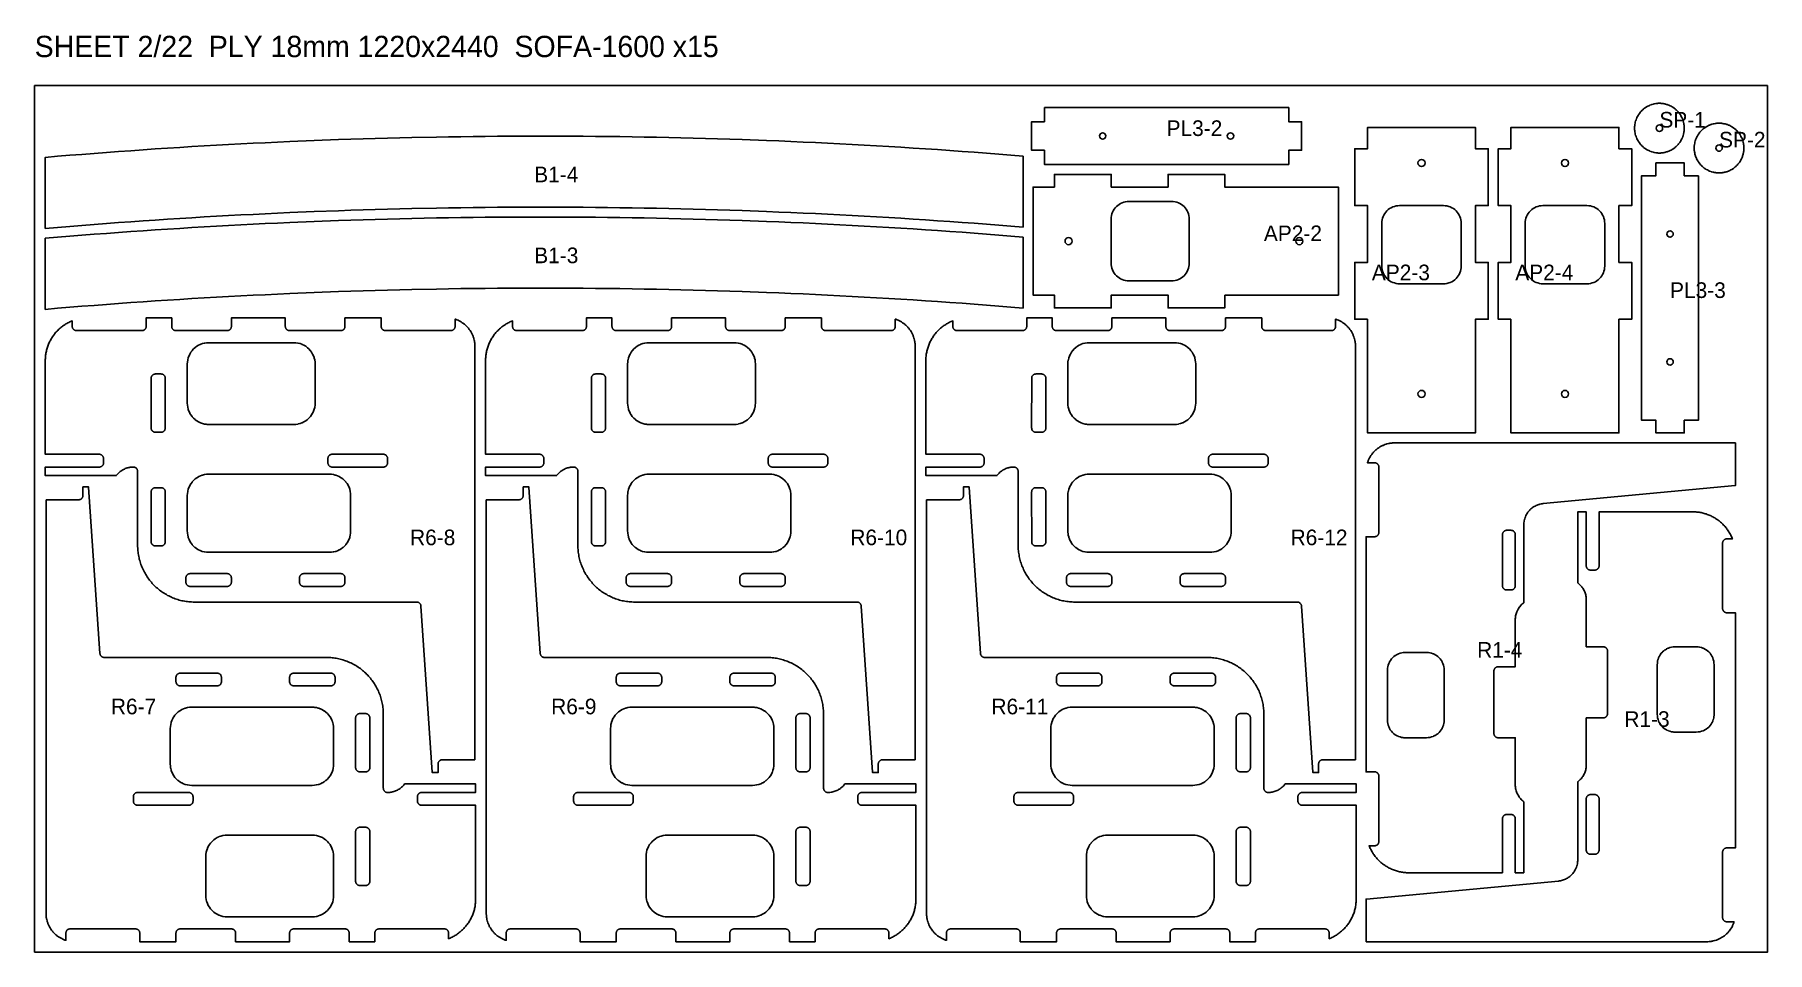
# Model space of a CAD drawing. Header units: millimetres. Extents: x 0 to 59980, y 0 to 1292.
# Drawn here: x 2740 to 5180, y 0 to 1292 of the extents above; entities that cross this region are included whole.
import ezdxf

# ---------------------------------------------------------------- set-up
doc = ezdxf.new("R2010")
doc.units = ezdxf.units.MM
for name, color, linetype in [('CUT_IN', 5, 'Continuous'), ('CUT_OUT', 1, 'Continuous'), ('DRILL', 3, 'Continuous'), ('LABEL', 7, 'Continuous'), ('SHEET', 8, 'Continuous')]:
    doc.layers.add(name, color=color, linetype=linetype)

msp = doc.modelspace()

# ---------------------------------------------------------------- texts
at = {"layer": 'LABEL'}
for s, height, p in [('SHEET 2/22  PLY 18mm 1220x2440  SOFA-1600 x15', 30, (2740, 1260)), ('PL3-2', 22, (4334, 1149)), ('SP-1', 22, (5028, 1160.86)), ('SP-2', 22, (5112, 1132.86)), ('B1-4', 22, (3443.5, 1083.86)), ('AP2-2', 22, (4471, 1001)), ('B1-3', 22, (3443.5, 969.95)), ('AP2-3', 22, (4623.06, 945.94)), ('AP2-4', 22, (4825.06, 945.94)), ('PL3-3', 22, (5043, 921)), ('R6-8', 22, (3268.65, 573)), ('R6-10', 22, (3888.65, 573)), ('R6-12', 22, (4508.65, 573)), ('R1-4', 22, (4771.34, 414.68)), ('R6-7', 22, (2847.35, 335)), ('R6-9', 22, (3467.35, 335)), ('R6-11', 22, (4087.35, 335)), ('R1-3', 22, (4978.66, 317.32))]:
    msp.add_text(s, height=height, dxfattribs=at).set_placement(p)

# ---------------------------------------------------------------- linework, layer by layer
at = {"layer": 'CUT_IN'}
for points in [[(4281, 1057), (4278.55, 1056.88), (4276.12, 1056.52), (4273.74, 1055.92), (4271.43, 1055.1), (4269.22, 1054.05), (4267.11, 1052.79), (4265.14, 1051.33), (4263.32, 1049.68), (4261.67, 1047.86), (4260.21, 1045.89), (4258.95, 1043.78), (4257.9, 1041.57), (4257.08, 1039.26), (4256.48, 1036.88), (4256.12, 1034.45), (4256, 1032), (4256, 970), (4256.12, 967.55), (4256.48, 965.12), (4257.08, 962.74), (4257.9, 960.43), (4258.95, 958.22), (4260.21, 956.11), (4261.67, 954.14), (4263.32, 952.32), (4265.14, 950.67), (4267.11, 949.21), (4269.22, 947.95), (4271.43, 946.9), (4273.74, 946.08), (4276.12, 945.48), (4278.55, 945.12), (4281, 945), (4341, 945), (4343.45, 945.12), (4345.88, 945.48), (4348.26, 946.08), (4350.57, 946.9), (4352.78, 947.95), (4354.89, 949.21), (4356.86, 950.67), (4358.68, 952.32), (4360.33, 954.14), (4361.79, 956.11), (4363.05, 958.22), (4364.1, 960.43), (4364.92, 962.74), (4365.52, 965.12), (4365.88, 967.55), (4366, 970), (4366, 1032), (4365.88, 1034.45), (4365.52, 1036.88), (4364.92, 1039.26), (4364.1, 1041.57), (4363.05, 1043.78), (4361.79, 1045.89), (4360.33, 1047.86), (4358.68, 1049.68), (4356.86, 1051.33), (4354.89, 1052.79), (4352.78, 1054.05), (4350.57, 1055.1), (4348.26, 1055.92), (4345.88, 1056.52), (4343.45, 1056.88), (4341, 1057), (4281, 1057)], [(4749, 1026), (4748.88, 1028.45), (4748.52, 1030.88), (4747.92, 1033.26), (4747.1, 1035.57), (4746.05, 1037.78), (4744.79, 1039.89), (4743.33, 1041.86), (4741.68, 1043.68), (4739.86, 1045.33), (4737.89, 1046.79), (4735.78, 1048.05), (4733.57, 1049.1), (4731.26, 1049.92), (4728.88, 1050.52), (4726.45, 1050.88), (4724, 1051), (4662, 1051), (4659.55, 1050.88), (4657.12, 1050.52), (4654.74, 1049.92), (4652.43, 1049.1), (4650.22, 1048.05), (4648.11, 1046.79), (4646.14, 1045.33), (4644.32, 1043.68), (4642.67, 1041.86), (4641.21, 1039.89), (4639.95, 1037.78), (4638.9, 1035.57), (4638.08, 1033.26), (4637.48, 1030.88), (4637.12, 1028.45), (4637, 1026), (4637, 966), (4637.12, 963.55), (4637.48, 961.12), (4638.08, 958.74), (4638.9, 956.43), (4639.95, 954.22), (4641.21, 952.11), (4642.67, 950.14), (4644.32, 948.32), (4646.14, 946.67), (4648.11, 945.21), (4650.22, 943.95), (4652.43, 942.9), (4654.74, 942.08), (4657.12, 941.48), (4659.55, 941.12), (4662, 941), (4724, 941), (4726.45, 941.12), (4728.88, 941.48), (4731.26, 942.08), (4733.57, 942.9), (4735.78, 943.95), (4737.89, 945.21), (4739.86, 946.67), (4741.68, 948.32), (4743.33, 950.14), (4744.79, 952.11), (4746.05, 954.22), (4747.1, 956.43), (4747.92, 958.74), (4748.52, 961.12), (4748.88, 963.55), (4749, 966), (4749, 1026)], [(4951, 1026), (4950.88, 1028.45), (4950.52, 1030.88), (4949.92, 1033.26), (4949.1, 1035.57), (4948.05, 1037.78), (4946.79, 1039.89), (4945.33, 1041.86), (4943.68, 1043.68), (4941.86, 1045.33), (4939.89, 1046.79), (4937.78, 1048.05), (4935.57, 1049.1), (4933.26, 1049.92), (4930.88, 1050.52), (4928.45, 1050.88), (4926, 1051), (4864, 1051), (4861.55, 1050.88), (4859.12, 1050.52), (4856.74, 1049.92), (4854.43, 1049.1), (4852.22, 1048.05), (4850.11, 1046.79), (4848.14, 1045.33), (4846.32, 1043.68), (4844.67, 1041.86), (4843.21, 1039.89), (4841.95, 1037.78), (4840.9, 1035.57), (4840.08, 1033.26), (4839.48, 1030.88), (4839.12, 1028.45), (4839, 1026), (4839, 966), (4839.12, 963.55), (4839.48, 961.12), (4840.08, 958.74), (4840.9, 956.43), (4841.95, 954.22), (4843.21, 952.11), (4844.67, 950.14), (4846.32, 948.32), (4848.14, 946.67), (4850.11, 945.21), (4852.22, 943.95), (4854.43, 942.9), (4856.74, 942.08), (4859.12, 941.48), (4861.55, 941.12), (4864, 941), (4926, 941), (4928.45, 941.12), (4930.88, 941.48), (4933.26, 942.08), (4935.57, 942.9), (4937.78, 943.95), (4939.89, 945.21), (4941.86, 946.67), (4943.68, 948.32), (4945.33, 950.14), (4946.79, 952.11), (4948.05, 954.22), (4949.1, 956.43), (4949.92, 958.74), (4950.52, 961.12), (4950.88, 963.55), (4951, 966), (4951, 1026)], [(2961.63, 754.2), (2962.01, 753.75), (2963.79, 751.79), (2965.97, 749.82), (2966.2, 749.63), (2968.34, 748.06), (2970.86, 746.55), (2973.52, 745.29), (2976.29, 744.3), (2979.15, 743.58), (2981.77, 743.19), (2982.35, 743.13), (2985.15, 743), (3104.85, 743), (3107.94, 743.15), (3110.56, 743.53), (3111.14, 743.65), (3113.71, 744.3), (3116.2, 745.18), (3116.75, 745.41), (3119.14, 746.55), (3121.66, 748.06), (3123.8, 749.63), (3124.25, 750.01), (3126.21, 751.79), (3127.99, 753.75), (3128.37, 754.2), (3129.94, 756.34), (3131.45, 758.86), (3132.59, 761.25), (3132.82, 761.8), (3133.7, 764.29), (3134.35, 766.86), (3134.47, 767.44), (3134.85, 770.06), (3135, 773.15), (3134.99, 828.15), (3134.85, 830.94), (3134.47, 833.56), (3134.42, 833.85), (3133.78, 836.42), (3133.61, 836.99), (3132.71, 839.48), (3131.45, 842.14), (3129.94, 844.66), (3128.37, 846.8), (3127.99, 847.25), (3126.21, 849.21), (3124.25, 850.99), (3123.8, 851.37), (3121.66, 852.94), (3119.14, 854.45), (3116.75, 855.59), (3116.2, 855.82), (3113.71, 856.7), (3111.14, 857.35), (3110.56, 857.47), (3107.94, 857.85), (3104.85, 858), (2985.15, 858), (2982.06, 857.85), (2979.44, 857.47), (2978.86, 857.35), (2976.29, 856.7), (2973.8, 855.82), (2973.25, 855.59), (2970.86, 854.45), (2968.34, 852.94), (2966.2, 851.37), (2965.75, 850.99), (2963.79, 849.21), (2962.01, 847.25), (2961.63, 846.8), (2960.06, 844.66), (2958.55, 842.14), (2957.41, 839.75), (2957.18, 839.2), (2956.3, 836.71), (2955.65, 834.14), (2955.53, 833.56), (2955.15, 830.94), (2955, 827.85), (2955, 773.15), (2955.15, 770.06), (2955.58, 767.15), (2956.22, 764.58), (2956.39, 764.01), (2957.29, 761.52), (2958.42, 759.12), (2958.69, 758.61), (2960.06, 756.34), (2961.63, 754.2)], [(3581.63, 754.2), (3582.01, 753.75), (3583.79, 751.79), (3585.97, 749.82), (3586.2, 749.63), (3588.34, 748.06), (3590.86, 746.55), (3593.52, 745.29), (3596.29, 744.3), (3599.15, 743.58), (3601.77, 743.19), (3602.35, 743.13), (3605.15, 743), (3724.85, 743), (3727.94, 743.15), (3730.56, 743.53), (3731.14, 743.65), (3733.71, 744.3), (3736.2, 745.18), (3736.75, 745.41), (3739.14, 746.55), (3741.66, 748.06), (3743.8, 749.63), (3744.25, 750.01), (3746.21, 751.79), (3747.99, 753.75), (3748.37, 754.2), (3749.94, 756.34), (3751.45, 758.86), (3752.59, 761.25), (3752.82, 761.8), (3753.7, 764.29), (3754.35, 766.86), (3754.47, 767.44), (3754.85, 770.06), (3755, 773.15), (3754.99, 828.15), (3754.85, 830.94), (3754.47, 833.56), (3754.42, 833.85), (3753.78, 836.42), (3753.61, 836.99), (3752.71, 839.48), (3751.45, 842.14), (3749.94, 844.66), (3748.37, 846.8), (3747.99, 847.25), (3746.21, 849.21), (3744.25, 850.99), (3743.8, 851.37), (3741.66, 852.94), (3739.14, 854.45), (3736.75, 855.59), (3736.2, 855.82), (3733.71, 856.7), (3731.14, 857.35), (3730.56, 857.47), (3727.94, 857.85), (3724.85, 858), (3605.15, 858), (3602.06, 857.85), (3599.44, 857.47), (3598.86, 857.35), (3596.29, 856.7), (3593.8, 855.82), (3593.25, 855.59), (3590.86, 854.45), (3588.34, 852.94), (3586.2, 851.37), (3585.75, 850.99), (3583.79, 849.21), (3582.01, 847.25), (3581.63, 846.8), (3580.06, 844.66), (3578.55, 842.14), (3577.41, 839.75), (3577.18, 839.2), (3576.3, 836.71), (3575.65, 834.14), (3575.53, 833.56), (3575.15, 830.94), (3575, 827.85), (3575, 773.15), (3575.15, 770.06), (3575.58, 767.15), (3576.22, 764.58), (3576.39, 764.01), (3577.29, 761.52), (3578.42, 759.12), (3578.69, 758.61), (3580.06, 756.34), (3581.63, 754.2)], [(4201.63, 754.2), (4202.01, 753.75), (4203.79, 751.79), (4205.97, 749.82), (4206.2, 749.63), (4208.34, 748.06), (4210.86, 746.55), (4213.52, 745.29), (4216.29, 744.3), (4219.15, 743.58), (4221.77, 743.19), (4222.35, 743.13), (4225.15, 743), (4344.85, 743), (4347.94, 743.15), (4350.56, 743.53), (4351.14, 743.65), (4353.71, 744.3), (4356.2, 745.18), (4356.75, 745.41), (4359.14, 746.55), (4361.66, 748.06), (4363.8, 749.63), (4364.25, 750.01), (4366.21, 751.79), (4367.99, 753.75), (4368.37, 754.2), (4369.94, 756.34), (4371.45, 758.86), (4372.59, 761.25), (4372.82, 761.8), (4373.7, 764.29), (4374.35, 766.86), (4374.47, 767.44), (4374.85, 770.06), (4375, 773.15), (4374.99, 828.15), (4374.85, 830.94), (4374.47, 833.56), (4374.42, 833.85), (4373.78, 836.42), (4373.61, 836.99), (4372.71, 839.48), (4371.45, 842.14), (4369.94, 844.66), (4368.37, 846.8), (4367.99, 847.25), (4366.21, 849.21), (4364.25, 850.99), (4363.8, 851.37), (4361.66, 852.94), (4359.14, 854.45), (4356.75, 855.59), (4356.2, 855.82), (4353.71, 856.7), (4351.14, 857.35), (4350.56, 857.47), (4347.94, 857.85), (4344.85, 858), (4225.15, 858), (4222.06, 857.85), (4219.44, 857.47), (4218.86, 857.35), (4216.29, 856.7), (4213.8, 855.82), (4213.25, 855.59), (4210.86, 854.45), (4208.34, 852.94), (4206.2, 851.37), (4205.75, 850.99), (4203.79, 849.21), (4202.01, 847.25), (4201.63, 846.8), (4200.06, 844.66), (4198.55, 842.14), (4197.41, 839.75), (4197.18, 839.2), (4196.3, 836.71), (4195.65, 834.14), (4195.53, 833.56), (4195.15, 830.94), (4195, 827.85), (4195, 773.15), (4195.15, 770.06), (4195.58, 767.15), (4196.22, 764.58), (4196.39, 764.01), (4197.29, 761.52), (4198.42, 759.12), (4198.69, 758.61), (4200.06, 756.34), (4201.63, 754.2)], [(2918, 732), (2918.59, 732.03), (2918.88, 732.06), (2919.46, 732.18), (2920.02, 732.35), (2920.57, 732.58), (2921.08, 732.85), (2921.57, 733.18), (2921.81, 733.36), (2922.03, 733.55), (2922.45, 733.97), (2922.64, 734.19), (2922.99, 734.67), (2923.29, 735.17), (2923.54, 735.7), (2923.74, 736.26), (2923.82, 736.54), (2923.94, 737.12), (2923.97, 737.41), (2924, 738), (2924, 808), (2923.97, 808.59), (2923.94, 808.88), (2923.82, 809.46), (2923.65, 810.02), (2923.54, 810.3), (2923.29, 810.83), (2923.15, 811.08), (2922.99, 811.33), (2922.64, 811.81), (2922.45, 812.03), (2922.03, 812.45), (2921.81, 812.64), (2921.33, 812.99), (2920.83, 813.29), (2920.3, 813.54), (2920.02, 813.65), (2919.46, 813.82), (2918.88, 813.94), (2918.59, 813.97), (2918, 814), (2910, 814), (2909.41, 813.97), (2909.12, 813.94), (2908.54, 813.82), (2907.98, 813.65), (2907.7, 813.54), (2907.17, 813.29), (2906.67, 812.99), (2906.19, 812.64), (2905.97, 812.45), (2905.55, 812.03), (2905.36, 811.81), (2905.18, 811.57), (2904.85, 811.08), (2904.71, 810.83), (2904.46, 810.3), (2904.35, 810.02), (2904.18, 809.46), (2904.06, 808.88), (2904.01, 808.29), (2904, 738), (2904.03, 737.41), (2904.06, 737.12), (2904.18, 736.54), (2904.35, 735.98), (2904.46, 735.7), (2904.71, 735.17), (2904.85, 734.92), (2905.01, 734.67), (2905.36, 734.19), (2905.55, 733.97), (2905.97, 733.55), (2906.19, 733.36), (2906.67, 733.01), (2907.17, 732.71), (2907.7, 732.46), (2907.98, 732.35), (2908.54, 732.18), (2909.12, 732.06), (2909.71, 732.01), (2918, 732)], [(3538, 732), (3538.59, 732.03), (3538.88, 732.06), (3539.46, 732.18), (3540.02, 732.35), (3540.57, 732.58), (3541.08, 732.85), (3541.57, 733.18), (3541.81, 733.36), (3542.03, 733.55), (3542.45, 733.97), (3542.64, 734.19), (3542.99, 734.67), (3543.29, 735.17), (3543.54, 735.7), (3543.74, 736.26), (3543.82, 736.54), (3543.94, 737.12), (3543.97, 737.41), (3544, 738), (3544, 808), (3543.97, 808.59), (3543.94, 808.88), (3543.82, 809.46), (3543.65, 810.02), (3543.54, 810.3), (3543.29, 810.83), (3543.15, 811.08), (3542.99, 811.33), (3542.64, 811.81), (3542.45, 812.03), (3542.03, 812.45), (3541.81, 812.64), (3541.33, 812.99), (3540.83, 813.29), (3540.3, 813.54), (3540.02, 813.65), (3539.46, 813.82), (3538.88, 813.94), (3538.59, 813.97), (3538, 814), (3530, 814), (3529.41, 813.97), (3529.12, 813.94), (3528.54, 813.82), (3527.98, 813.65), (3527.7, 813.54), (3527.17, 813.29), (3526.67, 812.99), (3526.19, 812.64), (3525.97, 812.45), (3525.55, 812.03), (3525.36, 811.81), (3525.18, 811.57), (3524.85, 811.08), (3524.71, 810.83), (3524.46, 810.3), (3524.35, 810.02), (3524.18, 809.46), (3524.06, 808.88), (3524.01, 808.29), (3524, 738), (3524.03, 737.41), (3524.06, 737.12), (3524.18, 736.54), (3524.35, 735.98), (3524.46, 735.7), (3524.71, 735.17), (3524.85, 734.92), (3525.01, 734.67), (3525.36, 734.19), (3525.55, 733.97), (3525.97, 733.55), (3526.19, 733.36), (3526.67, 733.01), (3527.17, 732.71), (3527.7, 732.46), (3527.98, 732.35), (3528.54, 732.18), (3529.12, 732.06), (3529.71, 732.01), (3538, 732)], [(4158, 732), (4158.59, 732.03), (4158.88, 732.06), (4159.46, 732.18), (4160.02, 732.35), (4160.57, 732.58), (4161.08, 732.85), (4161.57, 733.18), (4161.81, 733.36), (4162.03, 733.55), (4162.45, 733.97), (4162.64, 734.19), (4162.99, 734.67), (4163.29, 735.17), (4163.54, 735.7), (4163.74, 736.26), (4163.82, 736.54), (4163.94, 737.12), (4163.97, 737.41), (4164, 738), (4164, 808), (4163.97, 808.59), (4163.94, 808.88), (4163.82, 809.46), (4163.65, 810.02), (4163.54, 810.3), (4163.29, 810.83), (4163.15, 811.08), (4162.99, 811.33), (4162.64, 811.81), (4162.45, 812.03), (4162.03, 812.45), (4161.81, 812.64), (4161.33, 812.99), (4160.83, 813.29), (4160.3, 813.54), (4160.02, 813.65), (4159.46, 813.82), (4158.88, 813.94), (4158.59, 813.97), (4158, 814), (4150, 814), (4149.41, 813.97), (4149.12, 813.94), (4148.54, 813.82), (4147.98, 813.65), (4147.7, 813.54), (4147.17, 813.29), (4146.67, 812.99), (4146.19, 812.64), (4145.97, 812.45), (4145.55, 812.03), (4145.36, 811.81), (4145.18, 811.57), (4144.85, 811.08), (4144.71, 810.83), (4144.46, 810.3), (4144.35, 810.02), (4144.18, 809.46), (4144.06, 808.88), (4144.01, 808.29), (4144, 738), (4144.03, 737.41), (4144.06, 737.12), (4144.18, 736.54), (4144.35, 735.98), (4144.46, 735.7), (4144.71, 735.17), (4144.85, 734.92), (4145.01, 734.67), (4145.36, 734.19), (4145.55, 733.97), (4145.97, 733.55), (4146.19, 733.36), (4146.67, 733.01), (4147.17, 732.71), (4147.7, 732.46), (4147.98, 732.35), (4148.54, 732.18), (4149.12, 732.06), (4149.71, 732.01), (4158, 732)], [(3237, 695), (3236.97, 695.59), (3236.94, 695.88), (3236.82, 696.46), (3236.65, 697.02), (3236.42, 697.57), (3236.15, 698.08), (3235.82, 698.57), (3235.64, 698.81), (3235.45, 699.03), (3235.03, 699.45), (3234.81, 699.64), (3234.33, 699.99), (3233.83, 700.29), (3233.3, 700.54), (3232.74, 700.74), (3232.46, 700.82), (3231.88, 700.94), (3231.59, 700.97), (3231, 701), (3159, 701), (3158.41, 700.97), (3158.12, 700.94), (3157.54, 700.82), (3156.98, 700.65), (3156.7, 700.54), (3156.17, 700.29), (3155.92, 700.15), (3155.43, 699.82), (3155.19, 699.64), (3154.97, 699.45), (3154.55, 699.03), (3154.36, 698.81), (3154.01, 698.33), (3153.85, 698.08), (3153.71, 697.83), (3153.46, 697.3), (3153.35, 697.02), (3153.18, 696.46), (3153.06, 695.88), (3153.01, 695.29), (3153, 689), (3153.03, 688.41), (3153.06, 688.12), (3153.18, 687.54), (3153.35, 686.98), (3153.58, 686.43), (3153.85, 685.92), (3154.01, 685.67), (3154.36, 685.19), (3154.55, 684.97), (3154.76, 684.76), (3154.97, 684.55), (3155.19, 684.36), (3155.67, 684.01), (3155.92, 683.85), (3156.43, 683.58), (3156.98, 683.35), (3157.54, 683.18), (3158.12, 683.06), (3158.41, 683.03), (3159, 683), (3231, 683), (3231.59, 683.03), (3231.88, 683.06), (3232.46, 683.18), (3233.02, 683.35), (3233.3, 683.46), (3233.83, 683.71), (3234.33, 684.01), (3234.81, 684.36), (3235.03, 684.55), (3235.45, 684.97), (3235.64, 685.19), (3235.99, 685.67), (3236.15, 685.92), (3236.42, 686.43), (3236.65, 686.98), (3236.82, 687.54), (3236.94, 688.12), (3236.97, 688.41), (3237, 689), (3237, 695)], [(3857, 695), (3856.97, 695.59), (3856.94, 695.88), (3856.82, 696.46), (3856.65, 697.02), (3856.42, 697.57), (3856.15, 698.08), (3855.82, 698.57), (3855.64, 698.81), (3855.45, 699.03), (3855.03, 699.45), (3854.81, 699.64), (3854.33, 699.99), (3853.83, 700.29), (3853.3, 700.54), (3852.74, 700.74), (3852.46, 700.82), (3851.88, 700.94), (3851.59, 700.97), (3851, 701), (3779, 701), (3778.41, 700.97), (3778.12, 700.94), (3777.54, 700.82), (3776.98, 700.65), (3776.7, 700.54), (3776.17, 700.29), (3775.92, 700.15), (3775.43, 699.82), (3775.19, 699.64), (3774.97, 699.45), (3774.55, 699.03), (3774.36, 698.81), (3774.01, 698.33), (3773.85, 698.08), (3773.71, 697.83), (3773.46, 697.3), (3773.35, 697.02), (3773.18, 696.46), (3773.06, 695.88), (3773.01, 695.29), (3773, 689), (3773.03, 688.41), (3773.06, 688.12), (3773.18, 687.54), (3773.35, 686.98), (3773.58, 686.43), (3773.85, 685.92), (3774.01, 685.67), (3774.36, 685.19), (3774.55, 684.97), (3774.76, 684.76), (3774.97, 684.55), (3775.19, 684.36), (3775.67, 684.01), (3775.92, 683.85), (3776.43, 683.58), (3776.98, 683.35), (3777.54, 683.18), (3778.12, 683.06), (3778.41, 683.03), (3779, 683), (3851, 683), (3851.59, 683.03), (3851.88, 683.06), (3852.46, 683.18), (3853.02, 683.35), (3853.3, 683.46), (3853.83, 683.71), (3854.33, 684.01), (3854.81, 684.36), (3855.03, 684.55), (3855.45, 684.97), (3855.64, 685.19), (3855.99, 685.67), (3856.15, 685.92), (3856.42, 686.43), (3856.65, 686.98), (3856.82, 687.54), (3856.94, 688.12), (3856.97, 688.41), (3857, 689), (3857, 695)], [(4477, 695), (4476.97, 695.59), (4476.94, 695.88), (4476.82, 696.46), (4476.65, 697.02), (4476.42, 697.57), (4476.15, 698.08), (4475.82, 698.57), (4475.64, 698.81), (4475.45, 699.03), (4475.03, 699.45), (4474.81, 699.64), (4474.33, 699.99), (4473.83, 700.29), (4473.3, 700.54), (4472.74, 700.74), (4472.46, 700.82), (4471.88, 700.94), (4471.59, 700.97), (4471, 701), (4399, 701), (4398.41, 700.97), (4398.12, 700.94), (4397.54, 700.82), (4396.98, 700.65), (4396.7, 700.54), (4396.17, 700.29), (4395.92, 700.15), (4395.43, 699.82), (4395.19, 699.64), (4394.97, 699.45), (4394.55, 699.03), (4394.36, 698.81), (4394.01, 698.33), (4393.85, 698.08), (4393.71, 697.83), (4393.46, 697.3), (4393.35, 697.02), (4393.18, 696.46), (4393.06, 695.88), (4393.01, 695.29), (4393, 689), (4393.03, 688.41), (4393.06, 688.12), (4393.18, 687.54), (4393.35, 686.98), (4393.58, 686.43), (4393.85, 685.92), (4394.01, 685.67), (4394.36, 685.19), (4394.55, 684.97), (4394.76, 684.76), (4394.97, 684.55), (4395.19, 684.36), (4395.67, 684.01), (4395.92, 683.85), (4396.43, 683.58), (4396.98, 683.35), (4397.54, 683.18), (4398.12, 683.06), (4398.41, 683.03), (4399, 683), (4471, 683), (4471.59, 683.03), (4471.88, 683.06), (4472.46, 683.18), (4473.02, 683.35), (4473.3, 683.46), (4473.83, 683.71), (4474.33, 684.01), (4474.81, 684.36), (4475.03, 684.55), (4475.45, 684.97), (4475.64, 685.19), (4475.99, 685.67), (4476.15, 685.92), (4476.42, 686.43), (4476.65, 686.98), (4476.82, 687.54), (4476.94, 688.12), (4476.97, 688.41), (4477, 689), (4477, 695)], [(2959.9, 576.59), (2960.23, 576.1), (2961.63, 574.2), (2962.01, 573.75), (2963.79, 571.79), (2965.75, 570.01), (2966.2, 569.63), (2968.1, 568.23), (2968.59, 567.9), (2970.86, 566.55), (2973.25, 565.41), (2973.8, 565.18), (2976.01, 564.39), (2976.58, 564.22), (2979.15, 563.58), (2981.77, 563.19), (2982.35, 563.13), (2985.15, 563), (3154.85, 563), (3157.94, 563.15), (3160.56, 563.53), (3160.85, 563.58), (3163.42, 564.22), (3163.99, 564.39), (3166.48, 565.29), (3168.88, 566.42), (3169.39, 566.69), (3171.66, 568.06), (3173.8, 569.63), (3174.25, 570.01), (3176.21, 571.79), (3177.99, 573.75), (3178.37, 574.2), (3179.94, 576.34), (3181.31, 578.61), (3181.58, 579.12), (3182.71, 581.52), (3183.61, 584.01), (3183.78, 584.58), (3184.42, 587.15), (3184.85, 590.06), (3185, 593.15), (3185, 642.85), (3184.85, 645.94), (3184.47, 648.56), (3184.42, 648.85), (3183.78, 651.42), (3183.61, 651.99), (3182.71, 654.48), (3181.58, 656.88), (3181.31, 657.39), (3179.94, 659.66), (3178.37, 661.8), (3177.99, 662.25), (3176.21, 664.21), (3174.25, 665.99), (3173.8, 666.37), (3171.66, 667.94), (3169.39, 669.31), (3168.88, 669.58), (3166.48, 670.71), (3163.99, 671.61), (3163.42, 671.78), (3160.85, 672.42), (3157.94, 672.85), (3154.85, 673), (2985.15, 673), (2982.06, 672.85), (2979.44, 672.47), (2979.15, 672.42), (2976.58, 671.78), (2976.01, 671.61), (2973.52, 670.71), (2971.12, 669.58), (2970.61, 669.31), (2968.34, 667.94), (2966.2, 666.37), (2965.75, 665.99), (2963.79, 664.21), (2962.01, 662.25), (2961.63, 661.8), (2960.23, 659.9), (2959.9, 659.41), (2958.55, 657.14), (2957.41, 654.75), (2957.18, 654.2), (2956.3, 651.71), (2955.65, 649.14), (2955.53, 648.56), (2955.15, 645.94), (2955, 642.85), (2955, 593.15), (2955.13, 590.35), (2955.19, 589.77), (2955.58, 587.15), (2956.22, 584.58), (2956.39, 584.01), (2957.18, 581.8), (2957.41, 581.25), (2958.55, 578.86), (2959.9, 576.59)], [(3579.9, 576.59), (3580.23, 576.1), (3581.63, 574.2), (3582.01, 573.75), (3583.79, 571.79), (3585.75, 570.01), (3586.2, 569.63), (3588.1, 568.23), (3588.59, 567.9), (3590.86, 566.55), (3593.25, 565.41), (3593.8, 565.18), (3596.01, 564.39), (3596.58, 564.22), (3599.15, 563.58), (3601.77, 563.19), (3602.35, 563.13), (3605.15, 563), (3774.85, 563), (3777.94, 563.15), (3780.56, 563.53), (3780.85, 563.58), (3783.42, 564.22), (3783.99, 564.39), (3786.48, 565.29), (3788.88, 566.42), (3789.39, 566.69), (3791.66, 568.06), (3793.8, 569.63), (3794.25, 570.01), (3796.21, 571.79), (3797.99, 573.75), (3798.37, 574.2), (3799.94, 576.34), (3801.31, 578.61), (3801.58, 579.12), (3802.71, 581.52), (3803.61, 584.01), (3803.78, 584.58), (3804.42, 587.15), (3804.85, 590.06), (3805, 593.15), (3805, 642.85), (3804.85, 645.94), (3804.47, 648.56), (3804.42, 648.85), (3803.78, 651.42), (3803.61, 651.99), (3802.71, 654.48), (3801.58, 656.88), (3801.31, 657.39), (3799.94, 659.66), (3798.37, 661.8), (3797.99, 662.25), (3796.21, 664.21), (3794.25, 665.99), (3793.8, 666.37), (3791.66, 667.94), (3789.39, 669.31), (3788.88, 669.58), (3786.48, 670.71), (3783.99, 671.61), (3783.42, 671.78), (3780.85, 672.42), (3777.94, 672.85), (3774.85, 673), (3605.15, 673), (3602.06, 672.85), (3599.44, 672.47), (3599.15, 672.42), (3596.58, 671.78), (3596.01, 671.61), (3593.52, 670.71), (3591.12, 669.58), (3590.61, 669.31), (3588.34, 667.94), (3586.2, 666.37), (3585.75, 665.99), (3583.79, 664.21), (3582.01, 662.25), (3581.63, 661.8), (3580.23, 659.9), (3579.9, 659.41), (3578.55, 657.14), (3577.41, 654.75), (3577.18, 654.2), (3576.3, 651.71), (3575.65, 649.14), (3575.53, 648.56), (3575.15, 645.94), (3575, 642.85), (3575, 593.15), (3575.13, 590.35), (3575.19, 589.77), (3575.58, 587.15), (3576.22, 584.58), (3576.39, 584.01), (3577.18, 581.8), (3577.41, 581.25), (3578.55, 578.86), (3579.9, 576.59)], [(4199.9, 576.59), (4200.23, 576.1), (4201.63, 574.2), (4202.01, 573.75), (4203.79, 571.79), (4205.75, 570.01), (4206.2, 569.63), (4208.1, 568.23), (4208.59, 567.9), (4210.86, 566.55), (4213.25, 565.41), (4213.8, 565.18), (4216.01, 564.39), (4216.58, 564.22), (4219.15, 563.58), (4221.77, 563.19), (4222.35, 563.13), (4225.15, 563), (4394.85, 563), (4397.94, 563.15), (4400.56, 563.53), (4400.85, 563.58), (4403.42, 564.22), (4403.99, 564.39), (4406.48, 565.29), (4408.88, 566.42), (4409.39, 566.69), (4411.66, 568.06), (4413.8, 569.63), (4414.25, 570.01), (4416.21, 571.79), (4417.99, 573.75), (4418.37, 574.2), (4419.94, 576.34), (4421.31, 578.61), (4421.58, 579.12), (4422.71, 581.52), (4423.61, 584.01), (4423.78, 584.58), (4424.42, 587.15), (4424.85, 590.06), (4425, 593.15), (4425, 642.85), (4424.85, 645.94), (4424.47, 648.56), (4424.42, 648.85), (4423.78, 651.42), (4423.61, 651.99), (4422.71, 654.48), (4421.58, 656.88), (4421.31, 657.39), (4419.94, 659.66), (4418.37, 661.8), (4417.99, 662.25), (4416.21, 664.21), (4414.25, 665.99), (4413.8, 666.37), (4411.66, 667.94), (4409.39, 669.31), (4408.88, 669.58), (4406.48, 670.71), (4403.99, 671.61), (4403.42, 671.78), (4400.85, 672.42), (4397.94, 672.85), (4394.85, 673), (4225.15, 673), (4222.06, 672.85), (4219.44, 672.47), (4219.15, 672.42), (4216.58, 671.78), (4216.01, 671.61), (4213.52, 670.71), (4211.12, 669.58), (4210.61, 669.31), (4208.34, 667.94), (4206.2, 666.37), (4205.75, 665.99), (4203.79, 664.21), (4202.01, 662.25), (4201.63, 661.8), (4200.23, 659.9), (4199.9, 659.41), (4198.55, 657.14), (4197.41, 654.75), (4197.18, 654.2), (4196.3, 651.71), (4195.65, 649.14), (4195.53, 648.56), (4195.15, 645.94), (4195, 642.85), (4195, 593.15), (4195.13, 590.35), (4195.19, 589.77), (4195.58, 587.15), (4196.22, 584.58), (4196.39, 584.01), (4197.18, 581.8), (4197.41, 581.25), (4198.55, 578.86), (4199.9, 576.59)], [(2924, 648), (2923.97, 648.59), (2923.94, 648.88), (2923.82, 649.46), (2923.65, 650.02), (2923.42, 650.57), (2923.15, 651.08), (2922.82, 651.57), (2922.64, 651.81), (2922.45, 652.03), (2922.03, 652.45), (2921.81, 652.64), (2921.57, 652.82), (2921.08, 653.15), (2920.57, 653.42), (2920.02, 653.65), (2919.46, 653.82), (2918.88, 653.94), (2918.29, 653.99), (2910, 654), (2909.41, 653.97), (2909.12, 653.94), (2908.54, 653.82), (2907.98, 653.65), (2907.7, 653.54), (2907.17, 653.29), (2906.67, 652.99), (2906.19, 652.64), (2905.97, 652.45), (2905.55, 652.03), (2905.36, 651.81), (2905.01, 651.33), (2904.85, 651.08), (2904.71, 650.83), (2904.46, 650.3), (2904.35, 650.02), (2904.18, 649.46), (2904.06, 648.88), (2904.03, 648.59), (2904, 648), (2904.01, 577.71), (2904.06, 577.12), (2904.18, 576.54), (2904.35, 575.98), (2904.46, 575.7), (2904.71, 575.17), (2904.85, 574.92), (2905.18, 574.43), (2905.36, 574.19), (2905.55, 573.97), (2905.97, 573.55), (2906.19, 573.36), (2906.67, 573.01), (2907.17, 572.71), (2907.7, 572.46), (2907.98, 572.35), (2908.54, 572.18), (2909.12, 572.06), (2909.41, 572.03), (2910, 572), (2918, 572), (2918.59, 572.03), (2918.88, 572.06), (2919.46, 572.18), (2920.02, 572.35), (2920.3, 572.46), (2920.83, 572.71), (2921.33, 573.01), (2921.81, 573.36), (2922.03, 573.55), (2922.45, 573.97), (2922.64, 574.19), (2922.99, 574.67), (2923.15, 574.92), (2923.29, 575.17), (2923.54, 575.7), (2923.65, 575.98), (2923.82, 576.54), (2923.94, 577.12), (2923.97, 577.41), (2924, 578), (2924, 648)], [(3544, 648), (3543.97, 648.59), (3543.94, 648.88), (3543.82, 649.46), (3543.65, 650.02), (3543.42, 650.57), (3543.15, 651.08), (3542.82, 651.57), (3542.64, 651.81), (3542.45, 652.03), (3542.03, 652.45), (3541.81, 652.64), (3541.57, 652.82), (3541.08, 653.15), (3540.57, 653.42), (3540.02, 653.65), (3539.46, 653.82), (3538.88, 653.94), (3538.29, 653.99), (3530, 654), (3529.41, 653.97), (3529.12, 653.94), (3528.54, 653.82), (3527.98, 653.65), (3527.7, 653.54), (3527.17, 653.29), (3526.67, 652.99), (3526.19, 652.64), (3525.97, 652.45), (3525.55, 652.03), (3525.36, 651.81), (3525.01, 651.33), (3524.85, 651.08), (3524.71, 650.83), (3524.46, 650.3), (3524.35, 650.02), (3524.18, 649.46), (3524.06, 648.88), (3524.03, 648.59), (3524, 648), (3524.01, 577.71), (3524.06, 577.12), (3524.18, 576.54), (3524.35, 575.98), (3524.46, 575.7), (3524.71, 575.17), (3524.85, 574.92), (3525.18, 574.43), (3525.36, 574.19), (3525.55, 573.97), (3525.97, 573.55), (3526.19, 573.36), (3526.67, 573.01), (3527.17, 572.71), (3527.7, 572.46), (3527.98, 572.35), (3528.54, 572.18), (3529.12, 572.06), (3529.41, 572.03), (3530, 572), (3538, 572), (3538.59, 572.03), (3538.88, 572.06), (3539.46, 572.18), (3540.02, 572.35), (3540.3, 572.46), (3540.83, 572.71), (3541.33, 573.01), (3541.81, 573.36), (3542.03, 573.55), (3542.45, 573.97), (3542.64, 574.19), (3542.99, 574.67), (3543.15, 574.92), (3543.29, 575.17), (3543.54, 575.7), (3543.65, 575.98), (3543.82, 576.54), (3543.94, 577.12), (3543.97, 577.41), (3544, 578), (3544, 648)], [(4164, 648), (4163.97, 648.59), (4163.94, 648.88), (4163.82, 649.46), (4163.65, 650.02), (4163.42, 650.57), (4163.15, 651.08), (4162.82, 651.57), (4162.64, 651.81), (4162.45, 652.03), (4162.03, 652.45), (4161.81, 652.64), (4161.57, 652.82), (4161.08, 653.15), (4160.57, 653.42), (4160.02, 653.65), (4159.46, 653.82), (4158.88, 653.94), (4158.29, 653.99), (4150, 654), (4149.41, 653.97), (4149.12, 653.94), (4148.54, 653.82), (4147.98, 653.65), (4147.7, 653.54), (4147.17, 653.29), (4146.67, 652.99), (4146.19, 652.64), (4145.97, 652.45), (4145.55, 652.03), (4145.36, 651.81), (4145.01, 651.33), (4144.85, 651.08), (4144.71, 650.83), (4144.46, 650.3), (4144.35, 650.02), (4144.18, 649.46), (4144.06, 648.88), (4144.03, 648.59), (4144, 648), (4144.01, 577.71), (4144.06, 577.12), (4144.18, 576.54), (4144.35, 575.98), (4144.46, 575.7), (4144.71, 575.17), (4144.85, 574.92), (4145.18, 574.43), (4145.36, 574.19), (4145.55, 573.97), (4145.97, 573.55), (4146.19, 573.36), (4146.67, 573.01), (4147.17, 572.71), (4147.7, 572.46), (4147.98, 572.35), (4148.54, 572.18), (4149.12, 572.06), (4149.41, 572.03), (4150, 572), (4158, 572), (4158.59, 572.03), (4158.88, 572.06), (4159.46, 572.18), (4160.02, 572.35), (4160.3, 572.46), (4160.83, 572.71), (4161.33, 573.01), (4161.81, 573.36), (4162.03, 573.55), (4162.45, 573.97), (4162.64, 574.19), (4162.99, 574.67), (4163.15, 574.92), (4163.29, 575.17), (4163.54, 575.7), (4163.65, 575.98), (4163.82, 576.54), (4163.94, 577.12), (4163.97, 577.41), (4164, 578), (4164, 648)], [(4819, 510.01), (4819.59, 510.04), (4819.88, 510.07), (4820.46, 510.19), (4821.02, 510.36), (4821.57, 510.59), (4822.08, 510.86), (4822.57, 511.19), (4822.81, 511.37), (4823.03, 511.56), (4823.45, 511.98), (4823.64, 512.2), (4823.99, 512.68), (4824.29, 513.18), (4824.54, 513.71), (4824.74, 514.27), (4824.82, 514.55), (4824.94, 515.13), (4824.97, 515.42), (4825, 516.01), (4825, 588.01), (4824.97, 588.6), (4824.94, 588.89), (4824.82, 589.47), (4824.65, 590.03), (4824.54, 590.31), (4824.29, 590.84), (4824.15, 591.09), (4823.82, 591.58), (4823.64, 591.82), (4823.45, 592.04), (4823.03, 592.46), (4822.81, 592.65), (4822.33, 593), (4822.08, 593.16), (4821.83, 593.3), (4821.3, 593.55), (4821.02, 593.66), (4820.46, 593.83), (4819.88, 593.95), (4819.29, 594), (4813, 594.01), (4812.41, 593.98), (4812.12, 593.95), (4811.54, 593.83), (4810.98, 593.66), (4810.43, 593.43), (4809.92, 593.16), (4809.67, 593), (4809.19, 592.65), (4808.97, 592.46), (4808.76, 592.25), (4808.55, 592.04), (4808.36, 591.82), (4808.01, 591.34), (4807.85, 591.09), (4807.58, 590.58), (4807.35, 590.03), (4807.18, 589.47), (4807.06, 588.89), (4807.03, 588.6), (4807, 588.01), (4807, 516.01), (4807.03, 515.42), (4807.06, 515.13), (4807.18, 514.55), (4807.35, 513.99), (4807.46, 513.71), (4807.71, 513.18), (4808.01, 512.68), (4808.36, 512.2), (4808.55, 511.98), (4808.97, 511.56), (4809.19, 511.37), (4809.67, 511.02), (4809.92, 510.86), (4810.43, 510.59), (4810.98, 510.36), (4811.54, 510.19), (4812.12, 510.07), (4812.41, 510.04), (4813, 510.01), (4819, 510.01)], [(3011, 515), (3011.59, 515.03), (3011.88, 515.06), (3012.46, 515.18), (3013.02, 515.35), (3013.57, 515.58), (3014.08, 515.85), (3014.57, 516.18), (3014.81, 516.36), (3015.03, 516.55), (3015.45, 516.97), (3015.64, 517.19), (3015.99, 517.67), (3016.29, 518.17), (3016.54, 518.7), (3016.74, 519.26), (3016.82, 519.54), (3016.94, 520.12), (3016.97, 520.41), (3017, 521), (3016.99, 527.29), (3016.94, 527.88), (3016.82, 528.46), (3016.65, 529.02), (3016.54, 529.3), (3016.29, 529.83), (3015.99, 530.33), (3015.64, 530.81), (3015.45, 531.03), (3015.03, 531.45), (3014.81, 531.64), (3014.33, 531.99), (3013.83, 532.29), (3013.3, 532.54), (3013.02, 532.65), (3012.46, 532.82), (3011.88, 532.94), (3011.59, 532.97), (3011, 533), (2959, 533), (2958.41, 532.97), (2958.12, 532.94), (2957.54, 532.82), (2956.98, 532.65), (2956.7, 532.54), (2956.17, 532.29), (2955.92, 532.15), (2955.67, 531.99), (2955.19, 531.64), (2954.97, 531.45), (2954.76, 531.24), (2954.55, 531.03), (2954.36, 530.81), (2954.01, 530.33), (2953.85, 530.08), (2953.71, 529.83), (2953.46, 529.3), (2953.35, 529.02), (2953.18, 528.46), (2953.06, 527.88), (2953.03, 527.59), (2953, 527), (2953, 521), (2953.03, 520.41), (2953.06, 520.12), (2953.18, 519.54), (2953.35, 518.98), (2953.46, 518.7), (2953.71, 518.17), (2954.01, 517.67), (2954.36, 517.19), (2954.55, 516.97), (2954.97, 516.55), (2955.19, 516.36), (2955.67, 516.01), (2956.17, 515.71), (2956.7, 515.46), (2956.98, 515.35), (2957.54, 515.18), (2958.12, 515.06), (2958.41, 515.03), (2959, 515), (3011, 515)], [(3171, 515), (3171.59, 515.03), (3171.88, 515.06), (3172.46, 515.18), (3173.02, 515.35), (3173.57, 515.58), (3174.08, 515.85), (3174.57, 516.18), (3174.81, 516.36), (3175.03, 516.55), (3175.45, 516.97), (3175.64, 517.19), (3175.99, 517.67), (3176.29, 518.17), (3176.54, 518.7), (3176.74, 519.26), (3176.82, 519.54), (3176.94, 520.12), (3176.97, 520.41), (3177, 521), (3176.99, 527.29), (3176.94, 527.88), (3176.82, 528.46), (3176.65, 529.02), (3176.54, 529.3), (3176.29, 529.83), (3175.99, 530.33), (3175.64, 530.81), (3175.45, 531.03), (3175.03, 531.45), (3174.81, 531.64), (3174.33, 531.99), (3173.83, 532.29), (3173.3, 532.54), (3173.02, 532.65), (3172.46, 532.82), (3171.88, 532.94), (3171.59, 532.97), (3171, 533), (3119, 533), (3118.41, 532.97), (3118.12, 532.94), (3117.54, 532.82), (3116.98, 532.65), (3116.7, 532.54), (3116.17, 532.29), (3115.92, 532.15), (3115.67, 531.99), (3115.19, 531.64), (3114.97, 531.45), (3114.76, 531.24), (3114.55, 531.03), (3114.36, 530.81), (3114.01, 530.33), (3113.85, 530.08), (3113.71, 529.83), (3113.46, 529.3), (3113.35, 529.02), (3113.18, 528.46), (3113.06, 527.88), (3113.03, 527.59), (3113, 527), (3113, 521), (3113.03, 520.41), (3113.06, 520.12), (3113.18, 519.54), (3113.35, 518.98), (3113.46, 518.7), (3113.71, 518.17), (3114.01, 517.67), (3114.36, 517.19), (3114.55, 516.97), (3114.97, 516.55), (3115.19, 516.36), (3115.67, 516.01), (3116.17, 515.71), (3116.7, 515.46), (3116.98, 515.35), (3117.54, 515.18), (3118.12, 515.06), (3118.41, 515.03), (3119, 515), (3171, 515)], [(3631, 515), (3631.59, 515.03), (3631.88, 515.06), (3632.46, 515.18), (3633.02, 515.35), (3633.57, 515.58), (3634.08, 515.85), (3634.57, 516.18), (3634.81, 516.36), (3635.03, 516.55), (3635.45, 516.97), (3635.64, 517.19), (3635.99, 517.67), (3636.29, 518.17), (3636.54, 518.7), (3636.74, 519.26), (3636.82, 519.54), (3636.94, 520.12), (3636.97, 520.41), (3637, 521), (3636.99, 527.29), (3636.94, 527.88), (3636.82, 528.46), (3636.65, 529.02), (3636.54, 529.3), (3636.29, 529.83), (3635.99, 530.33), (3635.64, 530.81), (3635.45, 531.03), (3635.03, 531.45), (3634.81, 531.64), (3634.33, 531.99), (3633.83, 532.29), (3633.3, 532.54), (3633.02, 532.65), (3632.46, 532.82), (3631.88, 532.94), (3631.59, 532.97), (3631, 533), (3579, 533), (3578.41, 532.97), (3578.12, 532.94), (3577.54, 532.82), (3576.98, 532.65), (3576.7, 532.54), (3576.17, 532.29), (3575.92, 532.15), (3575.67, 531.99), (3575.19, 531.64), (3574.97, 531.45), (3574.76, 531.24), (3574.55, 531.03), (3574.36, 530.81), (3574.01, 530.33), (3573.85, 530.08), (3573.71, 529.83), (3573.46, 529.3), (3573.35, 529.02), (3573.18, 528.46), (3573.06, 527.88), (3573.03, 527.59), (3573, 527), (3573, 521), (3573.03, 520.41), (3573.06, 520.12), (3573.18, 519.54), (3573.35, 518.98), (3573.46, 518.7), (3573.71, 518.17), (3574.01, 517.67), (3574.36, 517.19), (3574.55, 516.97), (3574.97, 516.55), (3575.19, 516.36), (3575.67, 516.01), (3576.17, 515.71), (3576.7, 515.46), (3576.98, 515.35), (3577.54, 515.18), (3578.12, 515.06), (3578.41, 515.03), (3579, 515), (3631, 515)], [(3791, 515), (3791.59, 515.03), (3791.88, 515.06), (3792.46, 515.18), (3793.02, 515.35), (3793.57, 515.58), (3794.08, 515.85), (3794.57, 516.18), (3794.81, 516.36), (3795.03, 516.55), (3795.45, 516.97), (3795.64, 517.19), (3795.99, 517.67), (3796.29, 518.17), (3796.54, 518.7), (3796.74, 519.26), (3796.82, 519.54), (3796.94, 520.12), (3796.97, 520.41), (3797, 521), (3796.99, 527.29), (3796.94, 527.88), (3796.82, 528.46), (3796.65, 529.02), (3796.54, 529.3), (3796.29, 529.83), (3795.99, 530.33), (3795.64, 530.81), (3795.45, 531.03), (3795.03, 531.45), (3794.81, 531.64), (3794.33, 531.99), (3793.83, 532.29), (3793.3, 532.54), (3793.02, 532.65), (3792.46, 532.82), (3791.88, 532.94), (3791.59, 532.97), (3791, 533), (3739, 533), (3738.41, 532.97), (3738.12, 532.94), (3737.54, 532.82), (3736.98, 532.65), (3736.7, 532.54), (3736.17, 532.29), (3735.92, 532.15), (3735.67, 531.99), (3735.19, 531.64), (3734.97, 531.45), (3734.76, 531.24), (3734.55, 531.03), (3734.36, 530.81), (3734.01, 530.33), (3733.85, 530.08), (3733.71, 529.83), (3733.46, 529.3), (3733.35, 529.02), (3733.18, 528.46), (3733.06, 527.88), (3733.03, 527.59), (3733, 527), (3733, 521), (3733.03, 520.41), (3733.06, 520.12), (3733.18, 519.54), (3733.35, 518.98), (3733.46, 518.7), (3733.71, 518.17), (3734.01, 517.67), (3734.36, 517.19), (3734.55, 516.97), (3734.97, 516.55), (3735.19, 516.36), (3735.67, 516.01), (3736.17, 515.71), (3736.7, 515.46), (3736.98, 515.35), (3737.54, 515.18), (3738.12, 515.06), (3738.41, 515.03), (3739, 515), (3791, 515)], [(4251, 515), (4251.59, 515.03), (4251.88, 515.06), (4252.46, 515.18), (4253.02, 515.35), (4253.57, 515.58), (4254.08, 515.85), (4254.57, 516.18), (4254.81, 516.36), (4255.03, 516.55), (4255.45, 516.97), (4255.64, 517.19), (4255.99, 517.67), (4256.29, 518.17), (4256.54, 518.7), (4256.74, 519.26), (4256.82, 519.54), (4256.94, 520.12), (4256.97, 520.41), (4257, 521), (4256.99, 527.29), (4256.94, 527.88), (4256.82, 528.46), (4256.65, 529.02), (4256.54, 529.3), (4256.29, 529.83), (4255.99, 530.33), (4255.64, 530.81), (4255.45, 531.03), (4255.03, 531.45), (4254.81, 531.64), (4254.33, 531.99), (4253.83, 532.29), (4253.3, 532.54), (4253.02, 532.65), (4252.46, 532.82), (4251.88, 532.94), (4251.59, 532.97), (4251, 533), (4199, 533), (4198.41, 532.97), (4198.12, 532.94), (4197.54, 532.82), (4196.98, 532.65), (4196.7, 532.54), (4196.17, 532.29), (4195.92, 532.15), (4195.67, 531.99), (4195.19, 531.64), (4194.97, 531.45), (4194.76, 531.24), (4194.55, 531.03), (4194.36, 530.81), (4194.01, 530.33), (4193.85, 530.08), (4193.71, 529.83), (4193.46, 529.3), (4193.35, 529.02), (4193.18, 528.46), (4193.06, 527.88), (4193.03, 527.59), (4193, 527), (4193, 521), (4193.03, 520.41), (4193.06, 520.12), (4193.18, 519.54), (4193.35, 518.98), (4193.46, 518.7), (4193.71, 518.17), (4194.01, 517.67), (4194.36, 517.19), (4194.55, 516.97), (4194.97, 516.55), (4195.19, 516.36), (4195.67, 516.01), (4196.17, 515.71), (4196.7, 515.46), (4196.98, 515.35), (4197.54, 515.18), (4198.12, 515.06), (4198.41, 515.03), (4199, 515), (4251, 515)], [(4411, 515), (4411.59, 515.03), (4411.88, 515.06), (4412.46, 515.18), (4413.02, 515.35), (4413.57, 515.58), (4414.08, 515.85), (4414.57, 516.18), (4414.81, 516.36), (4415.03, 516.55), (4415.45, 516.97), (4415.64, 517.19), (4415.99, 517.67), (4416.29, 518.17), (4416.54, 518.7), (4416.74, 519.26), (4416.82, 519.54), (4416.94, 520.12), (4416.97, 520.41), (4417, 521), (4416.99, 527.29), (4416.94, 527.88), (4416.82, 528.46), (4416.65, 529.02), (4416.54, 529.3), (4416.29, 529.83), (4415.99, 530.33), (4415.64, 530.81), (4415.45, 531.03), (4415.03, 531.45), (4414.81, 531.64), (4414.33, 531.99), (4413.83, 532.29), (4413.3, 532.54), (4413.02, 532.65), (4412.46, 532.82), (4411.88, 532.94), (4411.59, 532.97), (4411, 533), (4359, 533), (4358.41, 532.97), (4358.12, 532.94), (4357.54, 532.82), (4356.98, 532.65), (4356.7, 532.54), (4356.17, 532.29), (4355.92, 532.15), (4355.67, 531.99), (4355.19, 531.64), (4354.97, 531.45), (4354.76, 531.24), (4354.55, 531.03), (4354.36, 530.81), (4354.01, 530.33), (4353.85, 530.08), (4353.71, 529.83), (4353.46, 529.3), (4353.35, 529.02), (4353.18, 528.46), (4353.06, 527.88), (4353.03, 527.59), (4353, 527), (4353, 521), (4353.03, 520.41), (4353.06, 520.12), (4353.18, 519.54), (4353.35, 518.98), (4353.46, 518.7), (4353.71, 518.17), (4354.01, 517.67), (4354.36, 517.19), (4354.55, 516.97), (4354.97, 516.55), (4355.19, 516.36), (4355.67, 516.01), (4356.17, 515.71), (4356.7, 515.46), (4356.98, 515.35), (4357.54, 515.18), (4358.12, 515.06), (4358.41, 515.03), (4359, 515), (4411, 515)], [(4709.29, 303.81), (4709.83, 304.04), (4711.78, 304.97), (4712.04, 305.11), (4713.64, 306.07), (4714.13, 306.4), (4715.86, 307.69), (4717.46, 309.13), (4717.88, 309.55), (4719.32, 311.15), (4720.78, 313.12), (4721.9, 314.97), (4722.17, 315.49), (4723.09, 317.45), (4723.2, 317.72), (4723.92, 319.75), (4724, 320.04), (4724.51, 322.13), (4724.84, 324.27), (4724.89, 324.85), (4725, 327.16), (4725, 396.86), (4724.87, 399.46), (4724.84, 399.75), (4724.51, 401.89), (4723.92, 404.27), (4723.2, 406.3), (4723.09, 406.57), (4722.17, 408.53), (4721.9, 409.05), (4720.94, 410.65), (4720.61, 411.14), (4719.32, 412.87), (4717.88, 414.47), (4717.46, 414.89), (4715.86, 416.33), (4713.89, 417.79), (4712.04, 418.91), (4711.52, 419.18), (4709.83, 419.98), (4709.29, 420.21), (4707.26, 420.93), (4705.16, 421.46), (4704.59, 421.57), (4702.74, 421.85), (4702.16, 421.9), (4699.85, 422.01), (4670.15, 422.01), (4667.55, 421.88), (4667.26, 421.85), (4665.12, 421.52), (4662.74, 420.93), (4660.71, 420.21), (4660.44, 420.1), (4658.48, 419.18), (4657.96, 418.91), (4656.36, 417.95), (4655.87, 417.62), (4654.14, 416.33), (4652.54, 414.89), (4652.12, 414.47), (4650.68, 412.87), (4649.22, 410.9), (4648.1, 409.05), (4647.83, 408.53), (4646.91, 406.57), (4646.8, 406.3), (4646.08, 404.27), (4646, 403.98), (4645.49, 401.89), (4645.16, 399.75), (4645.11, 399.17), (4645, 396.86), (4645, 327.16), (4645.13, 324.56), (4645.16, 324.27), (4645.49, 322.13), (4646.08, 319.75), (4646.8, 317.72), (4646.91, 317.45), (4647.83, 315.49), (4648.1, 314.97), (4649.06, 313.37), (4649.39, 312.88), (4650.68, 311.15), (4652.12, 309.55), (4652.54, 309.13), (4654.14, 307.69), (4656.11, 306.23), (4657.96, 305.11), (4658.48, 304.84), (4660.17, 304.04), (4660.71, 303.81), (4662.74, 303.09), (4664.84, 302.56), (4665.41, 302.45), (4667.26, 302.17), (4667.84, 302.12), (4670.15, 302.01), (4699.85, 302.01), (4702.45, 302.14), (4702.74, 302.17), (4704.88, 302.5), (4707.26, 303.09), (4709.29, 303.81)], [(5040.71, 428.19), (5040.17, 427.96), (5038.22, 427.03), (5037.96, 426.89), (5036.36, 425.93), (5035.87, 425.6), (5034.14, 424.31), (5032.54, 422.87), (5032.12, 422.45), (5030.68, 420.85), (5029.22, 418.88), (5028.1, 417.03), (5027.83, 416.51), (5026.91, 414.55), (5026.8, 414.28), (5026.08, 412.25), (5026, 411.96), (5025.49, 409.87), (5025.16, 407.73), (5025.11, 407.15), (5025, 404.84), (5025, 335.14), (5025.13, 332.54), (5025.16, 332.25), (5025.49, 330.11), (5026.08, 327.73), (5026.8, 325.7), (5026.91, 325.43), (5027.83, 323.47), (5028.1, 322.95), (5029.06, 321.35), (5029.39, 320.86), (5030.68, 319.13), (5032.12, 317.53), (5032.54, 317.11), (5034.14, 315.67), (5036.11, 314.21), (5037.96, 313.09), (5038.48, 312.82), (5040.17, 312.02), (5040.71, 311.79), (5042.74, 311.07), (5044.84, 310.54), (5045.41, 310.43), (5047.26, 310.15), (5047.84, 310.1), (5050.15, 309.99), (5079.85, 309.99), (5082.45, 310.12), (5082.74, 310.15), (5084.88, 310.48), (5087.26, 311.07), (5089.29, 311.79), (5089.56, 311.9), (5091.52, 312.82), (5092.04, 313.09), (5093.64, 314.05), (5094.13, 314.38), (5095.86, 315.67), (5097.46, 317.11), (5097.88, 317.53), (5099.32, 319.13), (5100.78, 321.1), (5101.9, 322.95), (5102.17, 323.47), (5103.09, 325.43), (5103.2, 325.7), (5103.92, 327.73), (5104, 328.02), (5104.51, 330.11), (5104.84, 332.25), (5104.89, 332.83), (5105, 335.14), (5105, 404.84), (5104.87, 407.44), (5104.84, 407.73), (5104.51, 409.87), (5103.92, 412.25), (5103.2, 414.28), (5103.09, 414.55), (5102.17, 416.51), (5101.9, 417.03), (5100.94, 418.63), (5100.61, 419.12), (5099.32, 420.85), (5097.88, 422.45), (5097.46, 422.87), (5095.86, 424.31), (5093.89, 425.77), (5092.04, 426.89), (5091.52, 427.16), (5089.83, 427.96), (5089.29, 428.19), (5087.26, 428.91), (5085.16, 429.44), (5084.59, 429.55), (5082.74, 429.83), (5082.16, 429.88), (5079.85, 429.99), (5050.15, 429.99), (5047.55, 429.86), (5047.26, 429.83), (5045.12, 429.5), (5042.74, 428.91), (5040.71, 428.19)], [(2945, 393), (2944.41, 392.97), (2944.12, 392.94), (2943.54, 392.82), (2942.98, 392.65), (2942.43, 392.42), (2941.92, 392.15), (2941.43, 391.82), (2941.19, 391.64), (2940.97, 391.45), (2940.55, 391.03), (2940.36, 390.81), (2940.01, 390.33), (2939.71, 389.83), (2939.46, 389.3), (2939.26, 388.74), (2939.18, 388.46), (2939.06, 387.88), (2939.03, 387.59), (2939, 387), (2939.01, 380.71), (2939.06, 380.12), (2939.18, 379.54), (2939.35, 378.98), (2939.46, 378.7), (2939.71, 378.17), (2940.01, 377.67), (2940.36, 377.19), (2940.55, 376.97), (2940.97, 376.55), (2941.19, 376.36), (2941.67, 376.01), (2942.17, 375.71), (2942.7, 375.46), (2942.98, 375.35), (2943.54, 375.18), (2944.12, 375.06), (2944.41, 375.03), (2945, 375), (2997, 375), (2997.59, 375.03), (2997.88, 375.06), (2998.46, 375.18), (2999.02, 375.35), (2999.3, 375.46), (2999.83, 375.71), (3000.08, 375.85), (3000.33, 376.01), (3000.81, 376.36), (3001.03, 376.55), (3001.24, 376.76), (3001.45, 376.97), (3001.64, 377.19), (3001.99, 377.67), (3002.15, 377.92), (3002.29, 378.17), (3002.54, 378.7), (3002.65, 378.98), (3002.82, 379.54), (3002.94, 380.12), (3002.97, 380.41), (3003, 381), (3003, 387), (3002.97, 387.59), (3002.94, 387.88), (3002.82, 388.46), (3002.65, 389.02), (3002.54, 389.3), (3002.29, 389.83), (3001.99, 390.33), (3001.64, 390.81), (3001.45, 391.03), (3001.03, 391.45), (3000.81, 391.64), (3000.33, 391.99), (2999.83, 392.29), (2999.3, 392.54), (2999.02, 392.65), (2998.46, 392.82), (2997.88, 392.94), (2997.59, 392.97), (2997, 393), (2945, 393)], [(3105, 393), (3104.41, 392.97), (3104.12, 392.94), (3103.54, 392.82), (3102.98, 392.65), (3102.43, 392.42), (3101.92, 392.15), (3101.43, 391.82), (3101.19, 391.64), (3100.97, 391.45), (3100.55, 391.03), (3100.36, 390.81), (3100.01, 390.33), (3099.71, 389.83), (3099.46, 389.3), (3099.26, 388.74), (3099.18, 388.46), (3099.06, 387.88), (3099.03, 387.59), (3099, 387), (3099.01, 380.71), (3099.06, 380.12), (3099.18, 379.54), (3099.35, 378.98), (3099.46, 378.7), (3099.71, 378.17), (3100.01, 377.67), (3100.36, 377.19), (3100.55, 376.97), (3100.97, 376.55), (3101.19, 376.36), (3101.67, 376.01), (3102.17, 375.71), (3102.7, 375.46), (3102.98, 375.35), (3103.54, 375.18), (3104.12, 375.06), (3104.41, 375.03), (3105, 375), (3157, 375), (3157.59, 375.03), (3157.88, 375.06), (3158.46, 375.18), (3159.02, 375.35), (3159.3, 375.46), (3159.83, 375.71), (3160.08, 375.85), (3160.33, 376.01), (3160.81, 376.36), (3161.03, 376.55), (3161.24, 376.76), (3161.45, 376.97), (3161.64, 377.19), (3161.99, 377.67), (3162.15, 377.92), (3162.29, 378.17), (3162.54, 378.7), (3162.65, 378.98), (3162.82, 379.54), (3162.94, 380.12), (3162.97, 380.41), (3163, 381), (3163, 387), (3162.97, 387.59), (3162.94, 387.88), (3162.82, 388.46), (3162.65, 389.02), (3162.54, 389.3), (3162.29, 389.83), (3161.99, 390.33), (3161.64, 390.81), (3161.45, 391.03), (3161.03, 391.45), (3160.81, 391.64), (3160.33, 391.99), (3159.83, 392.29), (3159.3, 392.54), (3159.02, 392.65), (3158.46, 392.82), (3157.88, 392.94), (3157.59, 392.97), (3157, 393), (3105, 393)], [(3565, 393), (3564.41, 392.97), (3564.12, 392.94), (3563.54, 392.82), (3562.98, 392.65), (3562.43, 392.42), (3561.92, 392.15), (3561.43, 391.82), (3561.19, 391.64), (3560.97, 391.45), (3560.55, 391.03), (3560.36, 390.81), (3560.01, 390.33), (3559.71, 389.83), (3559.46, 389.3), (3559.26, 388.74), (3559.18, 388.46), (3559.06, 387.88), (3559.03, 387.59), (3559, 387), (3559.01, 380.71), (3559.06, 380.12), (3559.18, 379.54), (3559.35, 378.98), (3559.46, 378.7), (3559.71, 378.17), (3560.01, 377.67), (3560.36, 377.19), (3560.55, 376.97), (3560.97, 376.55), (3561.19, 376.36), (3561.67, 376.01), (3562.17, 375.71), (3562.7, 375.46), (3562.98, 375.35), (3563.54, 375.18), (3564.12, 375.06), (3564.41, 375.03), (3565, 375), (3617, 375), (3617.59, 375.03), (3617.88, 375.06), (3618.46, 375.18), (3619.02, 375.35), (3619.3, 375.46), (3619.83, 375.71), (3620.08, 375.85), (3620.33, 376.01), (3620.81, 376.36), (3621.03, 376.55), (3621.24, 376.76), (3621.45, 376.97), (3621.64, 377.19), (3621.99, 377.67), (3622.15, 377.92), (3622.29, 378.17), (3622.54, 378.7), (3622.65, 378.98), (3622.82, 379.54), (3622.94, 380.12), (3622.97, 380.41), (3623, 381), (3623, 387), (3622.97, 387.59), (3622.94, 387.88), (3622.82, 388.46), (3622.65, 389.02), (3622.54, 389.3), (3622.29, 389.83), (3621.99, 390.33), (3621.64, 390.81), (3621.45, 391.03), (3621.03, 391.45), (3620.81, 391.64), (3620.33, 391.99), (3619.83, 392.29), (3619.3, 392.54), (3619.02, 392.65), (3618.46, 392.82), (3617.88, 392.94), (3617.59, 392.97), (3617, 393), (3565, 393)], [(3725, 393), (3724.41, 392.97), (3724.12, 392.94), (3723.54, 392.82), (3722.98, 392.65), (3722.43, 392.42), (3721.92, 392.15), (3721.43, 391.82), (3721.19, 391.64), (3720.97, 391.45), (3720.55, 391.03), (3720.36, 390.81), (3720.01, 390.33), (3719.71, 389.83), (3719.46, 389.3), (3719.26, 388.74), (3719.18, 388.46), (3719.06, 387.88), (3719.03, 387.59), (3719, 387), (3719.01, 380.71), (3719.06, 380.12), (3719.18, 379.54), (3719.35, 378.98), (3719.46, 378.7), (3719.71, 378.17), (3720.01, 377.67), (3720.36, 377.19), (3720.55, 376.97), (3720.97, 376.55), (3721.19, 376.36), (3721.67, 376.01), (3722.17, 375.71), (3722.7, 375.46), (3722.98, 375.35), (3723.54, 375.18), (3724.12, 375.06), (3724.41, 375.03), (3725, 375), (3777, 375), (3777.59, 375.03), (3777.88, 375.06), (3778.46, 375.18), (3779.02, 375.35), (3779.3, 375.46), (3779.83, 375.71), (3780.08, 375.85), (3780.33, 376.01), (3780.81, 376.36), (3781.03, 376.55), (3781.24, 376.76), (3781.45, 376.97), (3781.64, 377.19), (3781.99, 377.67), (3782.15, 377.92), (3782.29, 378.17), (3782.54, 378.7), (3782.65, 378.98), (3782.82, 379.54), (3782.94, 380.12), (3782.97, 380.41), (3783, 381), (3783, 387), (3782.97, 387.59), (3782.94, 387.88), (3782.82, 388.46), (3782.65, 389.02), (3782.54, 389.3), (3782.29, 389.83), (3781.99, 390.33), (3781.64, 390.81), (3781.45, 391.03), (3781.03, 391.45), (3780.81, 391.64), (3780.33, 391.99), (3779.83, 392.29), (3779.3, 392.54), (3779.02, 392.65), (3778.46, 392.82), (3777.88, 392.94), (3777.59, 392.97), (3777, 393), (3725, 393)], [(4185, 393), (4184.41, 392.97), (4184.12, 392.94), (4183.54, 392.82), (4182.98, 392.65), (4182.43, 392.42), (4181.92, 392.15), (4181.43, 391.82), (4181.19, 391.64), (4180.97, 391.45), (4180.55, 391.03), (4180.36, 390.81), (4180.01, 390.33), (4179.71, 389.83), (4179.46, 389.3), (4179.26, 388.74), (4179.18, 388.46), (4179.06, 387.88), (4179.03, 387.59), (4179, 387), (4179.01, 380.71), (4179.06, 380.12), (4179.18, 379.54), (4179.35, 378.98), (4179.46, 378.7), (4179.71, 378.17), (4180.01, 377.67), (4180.36, 377.19), (4180.55, 376.97), (4180.97, 376.55), (4181.19, 376.36), (4181.67, 376.01), (4182.17, 375.71), (4182.7, 375.46), (4182.98, 375.35), (4183.54, 375.18), (4184.12, 375.06), (4184.41, 375.03), (4185, 375), (4237, 375), (4237.59, 375.03), (4237.88, 375.06), (4238.46, 375.18), (4239.02, 375.35), (4239.3, 375.46), (4239.83, 375.71), (4240.08, 375.85), (4240.33, 376.01), (4240.81, 376.36), (4241.03, 376.55), (4241.24, 376.76), (4241.45, 376.97), (4241.64, 377.19), (4241.99, 377.67), (4242.15, 377.92), (4242.29, 378.17), (4242.54, 378.7), (4242.65, 378.98), (4242.82, 379.54), (4242.94, 380.12), (4242.97, 380.41), (4243, 381), (4243, 387), (4242.97, 387.59), (4242.94, 387.88), (4242.82, 388.46), (4242.65, 389.02), (4242.54, 389.3), (4242.29, 389.83), (4241.99, 390.33), (4241.64, 390.81), (4241.45, 391.03), (4241.03, 391.45), (4240.81, 391.64), (4240.33, 391.99), (4239.83, 392.29), (4239.3, 392.54), (4239.02, 392.65), (4238.46, 392.82), (4237.88, 392.94), (4237.59, 392.97), (4237, 393), (4185, 393)], [(4345, 393), (4344.41, 392.97), (4344.12, 392.94), (4343.54, 392.82), (4342.98, 392.65), (4342.43, 392.42), (4341.92, 392.15), (4341.43, 391.82), (4341.19, 391.64), (4340.97, 391.45), (4340.55, 391.03), (4340.36, 390.81), (4340.01, 390.33), (4339.71, 389.83), (4339.46, 389.3), (4339.26, 388.74), (4339.18, 388.46), (4339.06, 387.88), (4339.03, 387.59), (4339, 387), (4339.01, 380.71), (4339.06, 380.12), (4339.18, 379.54), (4339.35, 378.98), (4339.46, 378.7), (4339.71, 378.17), (4340.01, 377.67), (4340.36, 377.19), (4340.55, 376.97), (4340.97, 376.55), (4341.19, 376.36), (4341.67, 376.01), (4342.17, 375.71), (4342.7, 375.46), (4342.98, 375.35), (4343.54, 375.18), (4344.12, 375.06), (4344.41, 375.03), (4345, 375), (4397, 375), (4397.59, 375.03), (4397.88, 375.06), (4398.46, 375.18), (4399.02, 375.35), (4399.3, 375.46), (4399.83, 375.71), (4400.08, 375.85), (4400.33, 376.01), (4400.81, 376.36), (4401.03, 376.55), (4401.24, 376.76), (4401.45, 376.97), (4401.64, 377.19), (4401.99, 377.67), (4402.15, 377.92), (4402.29, 378.17), (4402.54, 378.7), (4402.65, 378.98), (4402.82, 379.54), (4402.94, 380.12), (4402.97, 380.41), (4403, 381), (4403, 387), (4402.97, 387.59), (4402.94, 387.88), (4402.82, 388.46), (4402.65, 389.02), (4402.54, 389.3), (4402.29, 389.83), (4401.99, 390.33), (4401.64, 390.81), (4401.45, 391.03), (4401.03, 391.45), (4400.81, 391.64), (4400.33, 391.99), (4399.83, 392.29), (4399.3, 392.54), (4399.02, 392.65), (4398.46, 392.82), (4397.88, 392.94), (4397.59, 392.97), (4397, 393), (4345, 393)], [(3156.1, 331.41), (3155.77, 331.9), (3154.37, 333.8), (3153.99, 334.25), (3152.21, 336.21), (3150.25, 337.99), (3149.8, 338.37), (3147.9, 339.77), (3147.41, 340.1), (3145.14, 341.45), (3142.75, 342.59), (3142.2, 342.82), (3139.99, 343.61), (3139.42, 343.78), (3136.85, 344.42), (3134.23, 344.81), (3133.65, 344.87), (3130.85, 345), (2961.15, 345), (2958.06, 344.85), (2955.44, 344.47), (2955.15, 344.42), (2952.58, 343.78), (2952.01, 343.61), (2949.52, 342.71), (2947.12, 341.58), (2946.61, 341.31), (2944.34, 339.94), (2942.2, 338.37), (2941.75, 337.99), (2939.79, 336.21), (2938.01, 334.25), (2937.63, 333.8), (2936.06, 331.66), (2934.69, 329.39), (2934.42, 328.88), (2933.29, 326.48), (2932.39, 323.99), (2932.22, 323.42), (2931.58, 320.85), (2931.15, 317.94), (2931, 314.85), (2931, 265.15), (2931.15, 262.06), (2931.53, 259.44), (2931.58, 259.15), (2932.22, 256.58), (2932.39, 256.01), (2933.29, 253.52), (2934.42, 251.12), (2934.69, 250.61), (2936.06, 248.34), (2937.63, 246.2), (2938.01, 245.75), (2939.79, 243.79), (2941.75, 242.01), (2942.2, 241.63), (2944.34, 240.06), (2946.61, 238.69), (2947.12, 238.42), (2949.52, 237.29), (2952.01, 236.39), (2952.58, 236.22), (2955.15, 235.58), (2958.06, 235.15), (2961.15, 235), (3130.85, 235), (3133.94, 235.15), (3136.56, 235.53), (3136.85, 235.58), (3139.42, 236.22), (3139.99, 236.39), (3142.48, 237.29), (3144.88, 238.42), (3145.39, 238.69), (3147.66, 240.06), (3149.8, 241.63), (3150.25, 242.01), (3152.21, 243.79), (3153.99, 245.75), (3154.37, 246.2), (3155.77, 248.1), (3156.1, 248.59), (3157.45, 250.86), (3158.59, 253.25), (3158.82, 253.8), (3159.7, 256.29), (3160.35, 258.86), (3160.47, 259.44), (3160.85, 262.06), (3161, 265.15), (3161, 314.85), (3160.87, 317.65), (3160.81, 318.23), (3160.42, 320.85), (3159.78, 323.42), (3159.61, 323.99), (3158.82, 326.2), (3158.59, 326.75), (3157.45, 329.14), (3156.1, 331.41)], [(3776.1, 331.41), (3775.77, 331.9), (3774.37, 333.8), (3773.99, 334.25), (3772.21, 336.21), (3770.25, 337.99), (3769.8, 338.37), (3767.9, 339.77), (3767.41, 340.1), (3765.14, 341.45), (3762.75, 342.59), (3762.2, 342.82), (3759.99, 343.61), (3759.42, 343.78), (3756.85, 344.42), (3754.23, 344.81), (3753.65, 344.87), (3750.85, 345), (3581.15, 345), (3578.06, 344.85), (3575.44, 344.47), (3575.15, 344.42), (3572.58, 343.78), (3572.01, 343.61), (3569.52, 342.71), (3567.12, 341.58), (3566.61, 341.31), (3564.34, 339.94), (3562.2, 338.37), (3561.75, 337.99), (3559.79, 336.21), (3558.01, 334.25), (3557.63, 333.8), (3556.06, 331.66), (3554.69, 329.39), (3554.42, 328.88), (3553.29, 326.48), (3552.39, 323.99), (3552.22, 323.42), (3551.58, 320.85), (3551.15, 317.94), (3551, 314.85), (3551, 265.15), (3551.15, 262.06), (3551.53, 259.44), (3551.58, 259.15), (3552.22, 256.58), (3552.39, 256.01), (3553.29, 253.52), (3554.42, 251.12), (3554.69, 250.61), (3556.06, 248.34), (3557.63, 246.2), (3558.01, 245.75), (3559.79, 243.79), (3561.75, 242.01), (3562.2, 241.63), (3564.34, 240.06), (3566.61, 238.69), (3567.12, 238.42), (3569.52, 237.29), (3572.01, 236.39), (3572.58, 236.22), (3575.15, 235.58), (3578.06, 235.15), (3581.15, 235), (3750.85, 235), (3753.94, 235.15), (3756.56, 235.53), (3756.85, 235.58), (3759.42, 236.22), (3759.99, 236.39), (3762.48, 237.29), (3764.88, 238.42), (3765.39, 238.69), (3767.66, 240.06), (3769.8, 241.63), (3770.25, 242.01), (3772.21, 243.79), (3773.99, 245.75), (3774.37, 246.2), (3775.77, 248.1), (3776.1, 248.59), (3777.45, 250.86), (3778.59, 253.25), (3778.82, 253.8), (3779.7, 256.29), (3780.35, 258.86), (3780.47, 259.44), (3780.85, 262.06), (3781, 265.15), (3781, 314.85), (3780.87, 317.65), (3780.81, 318.23), (3780.42, 320.85), (3779.78, 323.42), (3779.61, 323.99), (3778.82, 326.2), (3778.59, 326.75), (3777.45, 329.14), (3776.1, 331.41)], [(4396.1, 331.41), (4395.77, 331.9), (4394.37, 333.8), (4393.99, 334.25), (4392.21, 336.21), (4390.25, 337.99), (4389.8, 338.37), (4387.9, 339.77), (4387.41, 340.1), (4385.14, 341.45), (4382.75, 342.59), (4382.2, 342.82), (4379.99, 343.61), (4379.42, 343.78), (4376.85, 344.42), (4374.23, 344.81), (4373.65, 344.87), (4370.85, 345), (4201.15, 345), (4198.06, 344.85), (4195.44, 344.47), (4195.15, 344.42), (4192.58, 343.78), (4192.01, 343.61), (4189.52, 342.71), (4187.12, 341.58), (4186.61, 341.31), (4184.34, 339.94), (4182.2, 338.37), (4181.75, 337.99), (4179.79, 336.21), (4178.01, 334.25), (4177.63, 333.8), (4176.06, 331.66), (4174.69, 329.39), (4174.42, 328.88), (4173.29, 326.48), (4172.39, 323.99), (4172.22, 323.42), (4171.58, 320.85), (4171.15, 317.94), (4171, 314.85), (4171, 265.15), (4171.15, 262.06), (4171.53, 259.44), (4171.58, 259.15), (4172.22, 256.58), (4172.39, 256.01), (4173.29, 253.52), (4174.42, 251.12), (4174.69, 250.61), (4176.06, 248.34), (4177.63, 246.2), (4178.01, 245.75), (4179.79, 243.79), (4181.75, 242.01), (4182.2, 241.63), (4184.34, 240.06), (4186.61, 238.69), (4187.12, 238.42), (4189.52, 237.29), (4192.01, 236.39), (4192.58, 236.22), (4195.15, 235.58), (4198.06, 235.15), (4201.15, 235), (4370.85, 235), (4373.94, 235.15), (4376.56, 235.53), (4376.85, 235.58), (4379.42, 236.22), (4379.99, 236.39), (4382.48, 237.29), (4384.88, 238.42), (4385.39, 238.69), (4387.66, 240.06), (4389.8, 241.63), (4390.25, 242.01), (4392.21, 243.79), (4393.99, 245.75), (4394.37, 246.2), (4395.77, 248.1), (4396.1, 248.59), (4397.45, 250.86), (4398.59, 253.25), (4398.82, 253.8), (4399.7, 256.29), (4400.35, 258.86), (4400.47, 259.44), (4400.85, 262.06), (4401, 265.15), (4401, 314.85), (4400.87, 317.65), (4400.81, 318.23), (4400.42, 320.85), (4399.78, 323.42), (4399.61, 323.99), (4398.82, 326.2), (4398.59, 326.75), (4397.45, 329.14), (4396.1, 331.41)], [(3192, 260), (3192.03, 259.41), (3192.06, 259.12), (3192.18, 258.54), (3192.35, 257.98), (3192.58, 257.43), (3192.85, 256.92), (3193.18, 256.43), (3193.36, 256.19), (3193.55, 255.97), (3193.97, 255.55), (3194.19, 255.36), (3194.43, 255.18), (3194.92, 254.85), (3195.43, 254.58), (3195.98, 254.35), (3196.54, 254.18), (3197.12, 254.06), (3197.71, 254.01), (3206, 254), (3206.59, 254.03), (3206.88, 254.06), (3207.46, 254.18), (3208.02, 254.35), (3208.3, 254.46), (3208.83, 254.71), (3209.33, 255.01), (3209.81, 255.36), (3210.03, 255.55), (3210.45, 255.97), (3210.64, 256.19), (3210.99, 256.67), (3211.15, 256.92), (3211.29, 257.17), (3211.54, 257.7), (3211.65, 257.98), (3211.82, 258.54), (3211.94, 259.12), (3211.97, 259.41), (3212, 260), (3211.99, 330.29), (3211.94, 330.88), (3211.82, 331.46), (3211.65, 332.02), (3211.54, 332.3), (3211.29, 332.83), (3211.15, 333.08), (3210.82, 333.57), (3210.64, 333.81), (3210.45, 334.03), (3210.03, 334.45), (3209.81, 334.64), (3209.33, 334.99), (3208.83, 335.29), (3208.3, 335.54), (3208.02, 335.65), (3207.46, 335.82), (3206.88, 335.94), (3206.59, 335.97), (3206, 336), (3198, 336), (3197.41, 335.97), (3197.12, 335.94), (3196.54, 335.82), (3195.98, 335.65), (3195.7, 335.54), (3195.17, 335.29), (3194.67, 334.99), (3194.19, 334.64), (3193.97, 334.45), (3193.55, 334.03), (3193.36, 333.81), (3193.01, 333.33), (3192.85, 333.08), (3192.71, 332.83), (3192.46, 332.3), (3192.35, 332.02), (3192.18, 331.46), (3192.06, 330.88), (3192.03, 330.59), (3192, 330), (3192, 260)], [(3812, 260), (3812.03, 259.41), (3812.06, 259.12), (3812.18, 258.54), (3812.35, 257.98), (3812.58, 257.43), (3812.85, 256.92), (3813.18, 256.43), (3813.36, 256.19), (3813.55, 255.97), (3813.97, 255.55), (3814.19, 255.36), (3814.43, 255.18), (3814.92, 254.85), (3815.43, 254.58), (3815.98, 254.35), (3816.54, 254.18), (3817.12, 254.06), (3817.71, 254.01), (3826, 254), (3826.59, 254.03), (3826.88, 254.06), (3827.46, 254.18), (3828.02, 254.35), (3828.3, 254.46), (3828.83, 254.71), (3829.33, 255.01), (3829.81, 255.36), (3830.03, 255.55), (3830.45, 255.97), (3830.64, 256.19), (3830.99, 256.67), (3831.15, 256.92), (3831.29, 257.17), (3831.54, 257.7), (3831.65, 257.98), (3831.82, 258.54), (3831.94, 259.12), (3831.97, 259.41), (3832, 260), (3831.99, 330.29), (3831.94, 330.88), (3831.82, 331.46), (3831.65, 332.02), (3831.54, 332.3), (3831.29, 332.83), (3831.15, 333.08), (3830.82, 333.57), (3830.64, 333.81), (3830.45, 334.03), (3830.03, 334.45), (3829.81, 334.64), (3829.33, 334.99), (3828.83, 335.29), (3828.3, 335.54), (3828.02, 335.65), (3827.46, 335.82), (3826.88, 335.94), (3826.59, 335.97), (3826, 336), (3818, 336), (3817.41, 335.97), (3817.12, 335.94), (3816.54, 335.82), (3815.98, 335.65), (3815.7, 335.54), (3815.17, 335.29), (3814.67, 334.99), (3814.19, 334.64), (3813.97, 334.45), (3813.55, 334.03), (3813.36, 333.81), (3813.01, 333.33), (3812.85, 333.08), (3812.71, 332.83), (3812.46, 332.3), (3812.35, 332.02), (3812.18, 331.46), (3812.06, 330.88), (3812.03, 330.59), (3812, 330), (3812, 260)], [(4432, 260), (4432.03, 259.41), (4432.06, 259.12), (4432.18, 258.54), (4432.35, 257.98), (4432.58, 257.43), (4432.85, 256.92), (4433.18, 256.43), (4433.36, 256.19), (4433.55, 255.97), (4433.97, 255.55), (4434.19, 255.36), (4434.43, 255.18), (4434.92, 254.85), (4435.43, 254.58), (4435.98, 254.35), (4436.54, 254.18), (4437.12, 254.06), (4437.71, 254.01), (4446, 254), (4446.59, 254.03), (4446.88, 254.06), (4447.46, 254.18), (4448.02, 254.35), (4448.3, 254.46), (4448.83, 254.71), (4449.33, 255.01), (4449.81, 255.36), (4450.03, 255.55), (4450.45, 255.97), (4450.64, 256.19), (4450.99, 256.67), (4451.15, 256.92), (4451.29, 257.17), (4451.54, 257.7), (4451.65, 257.98), (4451.82, 258.54), (4451.94, 259.12), (4451.97, 259.41), (4452, 260), (4451.99, 330.29), (4451.94, 330.88), (4451.82, 331.46), (4451.65, 332.02), (4451.54, 332.3), (4451.29, 332.83), (4451.15, 333.08), (4450.82, 333.57), (4450.64, 333.81), (4450.45, 334.03), (4450.03, 334.45), (4449.81, 334.64), (4449.33, 334.99), (4448.83, 335.29), (4448.3, 335.54), (4448.02, 335.65), (4447.46, 335.82), (4446.88, 335.94), (4446.59, 335.97), (4446, 336), (4438, 336), (4437.41, 335.97), (4437.12, 335.94), (4436.54, 335.82), (4435.98, 335.65), (4435.7, 335.54), (4435.17, 335.29), (4434.67, 334.99), (4434.19, 334.64), (4433.97, 334.45), (4433.55, 334.03), (4433.36, 333.81), (4433.01, 333.33), (4432.85, 333.08), (4432.71, 332.83), (4432.46, 332.3), (4432.35, 332.02), (4432.18, 331.46), (4432.06, 330.88), (4432.03, 330.59), (4432, 330), (4432, 260)], [(2879, 213), (2879.03, 212.41), (2879.06, 212.12), (2879.18, 211.54), (2879.35, 210.98), (2879.58, 210.43), (2879.85, 209.92), (2880.18, 209.43), (2880.36, 209.19), (2880.55, 208.97), (2880.97, 208.55), (2881.19, 208.36), (2881.67, 208.01), (2882.17, 207.71), (2882.7, 207.46), (2883.26, 207.26), (2883.54, 207.18), (2884.12, 207.06), (2884.41, 207.03), (2885, 207), (2957, 207), (2957.59, 207.03), (2957.88, 207.06), (2958.46, 207.18), (2959.02, 207.35), (2959.3, 207.46), (2959.83, 207.71), (2960.08, 207.85), (2960.57, 208.18), (2960.81, 208.36), (2961.03, 208.55), (2961.45, 208.97), (2961.64, 209.19), (2961.99, 209.67), (2962.15, 209.92), (2962.29, 210.17), (2962.54, 210.7), (2962.65, 210.98), (2962.82, 211.54), (2962.94, 212.12), (2962.99, 212.71), (2963, 219), (2962.97, 219.59), (2962.94, 219.88), (2962.82, 220.46), (2962.65, 221.02), (2962.42, 221.57), (2962.15, 222.08), (2961.99, 222.33), (2961.64, 222.81), (2961.45, 223.03), (2961.24, 223.24), (2961.03, 223.45), (2960.81, 223.64), (2960.33, 223.99), (2960.08, 224.15), (2959.57, 224.42), (2959.02, 224.65), (2958.46, 224.82), (2957.88, 224.94), (2957.59, 224.97), (2957, 225), (2885, 225), (2884.41, 224.97), (2884.12, 224.94), (2883.54, 224.82), (2882.98, 224.65), (2882.7, 224.54), (2882.17, 224.29), (2881.67, 223.99), (2881.19, 223.64), (2880.97, 223.45), (2880.55, 223.03), (2880.36, 222.81), (2880.01, 222.33), (2879.85, 222.08), (2879.58, 221.57), (2879.35, 221.02), (2879.18, 220.46), (2879.06, 219.88), (2879.03, 219.59), (2879, 219), (2879, 213)], [(3499, 213), (3499.03, 212.41), (3499.06, 212.12), (3499.18, 211.54), (3499.35, 210.98), (3499.58, 210.43), (3499.85, 209.92), (3500.18, 209.43), (3500.36, 209.19), (3500.55, 208.97), (3500.97, 208.55), (3501.19, 208.36), (3501.67, 208.01), (3502.17, 207.71), (3502.7, 207.46), (3503.26, 207.26), (3503.54, 207.18), (3504.12, 207.06), (3504.41, 207.03), (3505, 207), (3577, 207), (3577.59, 207.03), (3577.88, 207.06), (3578.46, 207.18), (3579.02, 207.35), (3579.3, 207.46), (3579.83, 207.71), (3580.08, 207.85), (3580.57, 208.18), (3580.81, 208.36), (3581.03, 208.55), (3581.45, 208.97), (3581.64, 209.19), (3581.99, 209.67), (3582.15, 209.92), (3582.29, 210.17), (3582.54, 210.7), (3582.65, 210.98), (3582.82, 211.54), (3582.94, 212.12), (3582.99, 212.71), (3583, 219), (3582.97, 219.59), (3582.94, 219.88), (3582.82, 220.46), (3582.65, 221.02), (3582.42, 221.57), (3582.15, 222.08), (3581.99, 222.33), (3581.64, 222.81), (3581.45, 223.03), (3581.24, 223.24), (3581.03, 223.45), (3580.81, 223.64), (3580.33, 223.99), (3580.08, 224.15), (3579.57, 224.42), (3579.02, 224.65), (3578.46, 224.82), (3577.88, 224.94), (3577.59, 224.97), (3577, 225), (3505, 225), (3504.41, 224.97), (3504.12, 224.94), (3503.54, 224.82), (3502.98, 224.65), (3502.7, 224.54), (3502.17, 224.29), (3501.67, 223.99), (3501.19, 223.64), (3500.97, 223.45), (3500.55, 223.03), (3500.36, 222.81), (3500.01, 222.33), (3499.85, 222.08), (3499.58, 221.57), (3499.35, 221.02), (3499.18, 220.46), (3499.06, 219.88), (3499.03, 219.59), (3499, 219), (3499, 213)], [(4119, 213), (4119.03, 212.41), (4119.06, 212.12), (4119.18, 211.54), (4119.35, 210.98), (4119.58, 210.43), (4119.85, 209.92), (4120.18, 209.43), (4120.36, 209.19), (4120.55, 208.97), (4120.97, 208.55), (4121.19, 208.36), (4121.67, 208.01), (4122.17, 207.71), (4122.7, 207.46), (4123.26, 207.26), (4123.54, 207.18), (4124.12, 207.06), (4124.41, 207.03), (4125, 207), (4197, 207), (4197.59, 207.03), (4197.88, 207.06), (4198.46, 207.18), (4199.02, 207.35), (4199.3, 207.46), (4199.83, 207.71), (4200.08, 207.85), (4200.57, 208.18), (4200.81, 208.36), (4201.03, 208.55), (4201.45, 208.97), (4201.64, 209.19), (4201.99, 209.67), (4202.15, 209.92), (4202.29, 210.17), (4202.54, 210.7), (4202.65, 210.98), (4202.82, 211.54), (4202.94, 212.12), (4202.99, 212.71), (4203, 219), (4202.97, 219.59), (4202.94, 219.88), (4202.82, 220.46), (4202.65, 221.02), (4202.42, 221.57), (4202.15, 222.08), (4201.99, 222.33), (4201.64, 222.81), (4201.45, 223.03), (4201.24, 223.24), (4201.03, 223.45), (4200.81, 223.64), (4200.33, 223.99), (4200.08, 224.15), (4199.57, 224.42), (4199.02, 224.65), (4198.46, 224.82), (4197.88, 224.94), (4197.59, 224.97), (4197, 225), (4125, 225), (4124.41, 224.97), (4124.12, 224.94), (4123.54, 224.82), (4122.98, 224.65), (4122.7, 224.54), (4122.17, 224.29), (4121.67, 223.99), (4121.19, 223.64), (4120.97, 223.45), (4120.55, 223.03), (4120.36, 222.81), (4120.01, 222.33), (4119.85, 222.08), (4119.58, 221.57), (4119.35, 221.02), (4119.18, 220.46), (4119.06, 219.88), (4119.03, 219.59), (4119, 219), (4119, 213)], [(4931, 221.99), (4930.41, 221.96), (4930.12, 221.93), (4929.54, 221.81), (4928.98, 221.64), (4928.43, 221.41), (4927.92, 221.14), (4927.43, 220.81), (4927.19, 220.63), (4926.97, 220.44), (4926.55, 220.02), (4926.36, 219.8), (4926.01, 219.32), (4925.71, 218.82), (4925.46, 218.29), (4925.26, 217.73), (4925.18, 217.45), (4925.06, 216.87), (4925.03, 216.58), (4925, 215.99), (4925, 143.99), (4925.03, 143.4), (4925.06, 143.11), (4925.18, 142.53), (4925.35, 141.97), (4925.46, 141.69), (4925.71, 141.16), (4925.85, 140.91), (4926.18, 140.42), (4926.36, 140.18), (4926.55, 139.96), (4926.97, 139.54), (4927.19, 139.35), (4927.67, 139), (4927.92, 138.84), (4928.17, 138.7), (4928.7, 138.45), (4928.98, 138.34), (4929.54, 138.17), (4930.12, 138.05), (4930.71, 138), (4937, 137.99), (4937.59, 138.02), (4937.88, 138.05), (4938.46, 138.17), (4939.02, 138.34), (4939.57, 138.57), (4940.08, 138.84), (4940.33, 139), (4940.81, 139.35), (4941.03, 139.54), (4941.24, 139.75), (4941.45, 139.96), (4941.64, 140.18), (4941.99, 140.66), (4942.15, 140.91), (4942.42, 141.42), (4942.65, 141.97), (4942.82, 142.53), (4942.94, 143.11), (4942.97, 143.4), (4943, 143.99), (4943, 215.99), (4942.97, 216.58), (4942.94, 216.87), (4942.82, 217.45), (4942.65, 218.01), (4942.54, 218.29), (4942.29, 218.82), (4941.99, 219.32), (4941.64, 219.8), (4941.45, 220.02), (4941.03, 220.44), (4940.81, 220.63), (4940.33, 220.98), (4940.08, 221.14), (4939.57, 221.41), (4939.02, 221.64), (4938.46, 221.81), (4937.88, 221.93), (4937.59, 221.96), (4937, 221.99), (4931, 221.99)], [(3198, 176), (3197.41, 175.97), (3197.12, 175.94), (3196.54, 175.82), (3195.98, 175.65), (3195.43, 175.42), (3194.92, 175.15), (3194.43, 174.82), (3194.19, 174.64), (3193.97, 174.45), (3193.55, 174.03), (3193.36, 173.81), (3193.01, 173.33), (3192.71, 172.83), (3192.46, 172.3), (3192.26, 171.74), (3192.18, 171.46), (3192.06, 170.88), (3192.03, 170.59), (3192, 170), (3192, 100), (3192.03, 99.41), (3192.06, 99.12), (3192.18, 98.54), (3192.35, 97.98), (3192.46, 97.7), (3192.71, 97.17), (3192.85, 96.92), (3193.01, 96.67), (3193.36, 96.19), (3193.55, 95.97), (3193.97, 95.55), (3194.19, 95.36), (3194.67, 95.01), (3195.17, 94.71), (3195.7, 94.46), (3195.98, 94.35), (3196.54, 94.18), (3197.12, 94.06), (3197.41, 94.03), (3198, 94), (3206, 94), (3206.59, 94.03), (3206.88, 94.06), (3207.46, 94.18), (3208.02, 94.35), (3208.3, 94.46), (3208.83, 94.71), (3209.33, 95.01), (3209.81, 95.36), (3210.03, 95.55), (3210.45, 95.97), (3210.64, 96.19), (3210.82, 96.43), (3211.15, 96.92), (3211.29, 97.17), (3211.54, 97.7), (3211.65, 97.98), (3211.82, 98.54), (3211.94, 99.12), (3211.99, 99.71), (3212, 170), (3211.97, 170.59), (3211.94, 170.88), (3211.82, 171.46), (3211.65, 172.02), (3211.54, 172.3), (3211.29, 172.83), (3211.15, 173.08), (3210.99, 173.33), (3210.64, 173.81), (3210.45, 174.03), (3210.03, 174.45), (3209.81, 174.64), (3209.33, 174.99), (3208.83, 175.29), (3208.3, 175.54), (3208.02, 175.65), (3207.46, 175.82), (3206.88, 175.94), (3206.29, 175.99), (3198, 176)], [(3818, 176), (3817.41, 175.97), (3817.12, 175.94), (3816.54, 175.82), (3815.98, 175.65), (3815.43, 175.42), (3814.92, 175.15), (3814.43, 174.82), (3814.19, 174.64), (3813.97, 174.45), (3813.55, 174.03), (3813.36, 173.81), (3813.01, 173.33), (3812.71, 172.83), (3812.46, 172.3), (3812.26, 171.74), (3812.18, 171.46), (3812.06, 170.88), (3812.03, 170.59), (3812, 170), (3812, 100), (3812.03, 99.41), (3812.06, 99.12), (3812.18, 98.54), (3812.35, 97.98), (3812.46, 97.7), (3812.71, 97.17), (3812.85, 96.92), (3813.01, 96.67), (3813.36, 96.19), (3813.55, 95.97), (3813.97, 95.55), (3814.19, 95.36), (3814.67, 95.01), (3815.17, 94.71), (3815.7, 94.46), (3815.98, 94.35), (3816.54, 94.18), (3817.12, 94.06), (3817.41, 94.03), (3818, 94), (3826, 94), (3826.59, 94.03), (3826.88, 94.06), (3827.46, 94.18), (3828.02, 94.35), (3828.3, 94.46), (3828.83, 94.71), (3829.33, 95.01), (3829.81, 95.36), (3830.03, 95.55), (3830.45, 95.97), (3830.64, 96.19), (3830.82, 96.43), (3831.15, 96.92), (3831.29, 97.17), (3831.54, 97.7), (3831.65, 97.98), (3831.82, 98.54), (3831.94, 99.12), (3831.99, 99.71), (3832, 170), (3831.97, 170.59), (3831.94, 170.88), (3831.82, 171.46), (3831.65, 172.02), (3831.54, 172.3), (3831.29, 172.83), (3831.15, 173.08), (3830.99, 173.33), (3830.64, 173.81), (3830.45, 174.03), (3830.03, 174.45), (3829.81, 174.64), (3829.33, 174.99), (3828.83, 175.29), (3828.3, 175.54), (3828.02, 175.65), (3827.46, 175.82), (3826.88, 175.94), (3826.29, 175.99), (3818, 176)], [(4438, 176), (4437.41, 175.97), (4437.12, 175.94), (4436.54, 175.82), (4435.98, 175.65), (4435.43, 175.42), (4434.92, 175.15), (4434.43, 174.82), (4434.19, 174.64), (4433.97, 174.45), (4433.55, 174.03), (4433.36, 173.81), (4433.01, 173.33), (4432.71, 172.83), (4432.46, 172.3), (4432.26, 171.74), (4432.18, 171.46), (4432.06, 170.88), (4432.03, 170.59), (4432, 170), (4432, 100), (4432.03, 99.41), (4432.06, 99.12), (4432.18, 98.54), (4432.35, 97.98), (4432.46, 97.7), (4432.71, 97.17), (4432.85, 96.92), (4433.01, 96.67), (4433.36, 96.19), (4433.55, 95.97), (4433.97, 95.55), (4434.19, 95.36), (4434.67, 95.01), (4435.17, 94.71), (4435.7, 94.46), (4435.98, 94.35), (4436.54, 94.18), (4437.12, 94.06), (4437.41, 94.03), (4438, 94), (4446, 94), (4446.59, 94.03), (4446.88, 94.06), (4447.46, 94.18), (4448.02, 94.35), (4448.3, 94.46), (4448.83, 94.71), (4449.33, 95.01), (4449.81, 95.36), (4450.03, 95.55), (4450.45, 95.97), (4450.64, 96.19), (4450.82, 96.43), (4451.15, 96.92), (4451.29, 97.17), (4451.54, 97.7), (4451.65, 97.98), (4451.82, 98.54), (4451.94, 99.12), (4451.99, 99.71), (4452, 170), (4451.97, 170.59), (4451.94, 170.88), (4451.82, 171.46), (4451.65, 172.02), (4451.54, 172.3), (4451.29, 172.83), (4451.15, 173.08), (4450.99, 173.33), (4450.64, 173.81), (4450.45, 174.03), (4450.03, 174.45), (4449.81, 174.64), (4449.33, 174.99), (4448.83, 175.29), (4448.3, 175.54), (4448.02, 175.65), (4447.46, 175.82), (4446.88, 175.94), (4446.29, 175.99), (4438, 176)], [(3154.37, 153.8), (3153.99, 154.25), (3152.21, 156.21), (3150.03, 158.18), (3149.8, 158.37), (3147.66, 159.94), (3145.14, 161.45), (3142.48, 162.71), (3139.71, 163.7), (3136.85, 164.42), (3134.23, 164.81), (3133.65, 164.87), (3130.85, 165), (3011.15, 165), (3008.06, 164.85), (3005.44, 164.47), (3004.86, 164.35), (3002.29, 163.7), (2999.8, 162.82), (2999.25, 162.59), (2996.86, 161.45), (2994.34, 159.94), (2992.2, 158.37), (2991.75, 157.99), (2989.79, 156.21), (2988.01, 154.25), (2987.63, 153.8), (2986.06, 151.66), (2984.55, 149.14), (2983.41, 146.75), (2983.18, 146.2), (2982.3, 143.71), (2981.65, 141.14), (2981.53, 140.56), (2981.15, 137.94), (2981, 134.85), (2981.01, 79.85), (2981.15, 77.06), (2981.53, 74.44), (2981.58, 74.15), (2982.22, 71.58), (2982.39, 71.01), (2983.29, 68.52), (2984.55, 65.86), (2986.06, 63.34), (2987.63, 61.2), (2988.01, 60.75), (2989.79, 58.79), (2991.75, 57.01), (2992.2, 56.63), (2994.34, 55.06), (2996.86, 53.55), (2999.25, 52.41), (2999.8, 52.18), (3002.29, 51.3), (3004.86, 50.65), (3005.44, 50.53), (3008.06, 50.15), (3011.15, 50), (3130.85, 50), (3133.94, 50.15), (3136.56, 50.53), (3137.14, 50.65), (3139.71, 51.3), (3142.2, 52.18), (3142.75, 52.41), (3145.14, 53.55), (3147.66, 55.06), (3149.8, 56.63), (3150.25, 57.01), (3152.21, 58.79), (3153.99, 60.75), (3154.37, 61.2), (3155.94, 63.34), (3157.45, 65.86), (3158.59, 68.25), (3158.82, 68.8), (3159.7, 71.29), (3160.35, 73.86), (3160.47, 74.44), (3160.85, 77.06), (3161, 80.15), (3161, 134.85), (3160.85, 137.94), (3160.42, 140.85), (3159.78, 143.42), (3159.61, 143.99), (3158.71, 146.48), (3157.58, 148.88), (3157.31, 149.39), (3155.94, 151.66), (3154.37, 153.8)], [(3774.37, 153.8), (3773.99, 154.25), (3772.21, 156.21), (3770.03, 158.18), (3769.8, 158.37), (3767.66, 159.94), (3765.14, 161.45), (3762.48, 162.71), (3759.71, 163.7), (3756.85, 164.42), (3754.23, 164.81), (3753.65, 164.87), (3750.85, 165), (3631.15, 165), (3628.06, 164.85), (3625.44, 164.47), (3624.86, 164.35), (3622.29, 163.7), (3619.8, 162.82), (3619.25, 162.59), (3616.86, 161.45), (3614.34, 159.94), (3612.2, 158.37), (3611.75, 157.99), (3609.79, 156.21), (3608.01, 154.25), (3607.63, 153.8), (3606.06, 151.66), (3604.55, 149.14), (3603.41, 146.75), (3603.18, 146.2), (3602.3, 143.71), (3601.65, 141.14), (3601.53, 140.56), (3601.15, 137.94), (3601, 134.85), (3601.01, 79.85), (3601.15, 77.06), (3601.53, 74.44), (3601.58, 74.15), (3602.22, 71.58), (3602.39, 71.01), (3603.29, 68.52), (3604.55, 65.86), (3606.06, 63.34), (3607.63, 61.2), (3608.01, 60.75), (3609.79, 58.79), (3611.75, 57.01), (3612.2, 56.63), (3614.34, 55.06), (3616.86, 53.55), (3619.25, 52.41), (3619.8, 52.18), (3622.29, 51.3), (3624.86, 50.65), (3625.44, 50.53), (3628.06, 50.15), (3631.15, 50), (3750.85, 50), (3753.94, 50.15), (3756.56, 50.53), (3757.14, 50.65), (3759.71, 51.3), (3762.2, 52.18), (3762.75, 52.41), (3765.14, 53.55), (3767.66, 55.06), (3769.8, 56.63), (3770.25, 57.01), (3772.21, 58.79), (3773.99, 60.75), (3774.37, 61.2), (3775.94, 63.34), (3777.45, 65.86), (3778.59, 68.25), (3778.82, 68.8), (3779.7, 71.29), (3780.35, 73.86), (3780.47, 74.44), (3780.85, 77.06), (3781, 80.15), (3781, 134.85), (3780.85, 137.94), (3780.42, 140.85), (3779.78, 143.42), (3779.61, 143.99), (3778.71, 146.48), (3777.58, 148.88), (3777.31, 149.39), (3775.94, 151.66), (3774.37, 153.8)], [(4394.37, 153.8), (4393.99, 154.25), (4392.21, 156.21), (4390.03, 158.18), (4389.8, 158.37), (4387.66, 159.94), (4385.14, 161.45), (4382.48, 162.71), (4379.71, 163.7), (4376.85, 164.42), (4374.23, 164.81), (4373.65, 164.87), (4370.85, 165), (4251.15, 165), (4248.06, 164.85), (4245.44, 164.47), (4244.86, 164.35), (4242.29, 163.7), (4239.8, 162.82), (4239.25, 162.59), (4236.86, 161.45), (4234.34, 159.94), (4232.2, 158.37), (4231.75, 157.99), (4229.79, 156.21), (4228.01, 154.25), (4227.63, 153.8), (4226.06, 151.66), (4224.55, 149.14), (4223.41, 146.75), (4223.18, 146.2), (4222.3, 143.71), (4221.65, 141.14), (4221.53, 140.56), (4221.15, 137.94), (4221, 134.85), (4221.01, 79.85), (4221.15, 77.06), (4221.53, 74.44), (4221.58, 74.15), (4222.22, 71.58), (4222.39, 71.01), (4223.29, 68.52), (4224.55, 65.86), (4226.06, 63.34), (4227.63, 61.2), (4228.01, 60.75), (4229.79, 58.79), (4231.75, 57.01), (4232.2, 56.63), (4234.34, 55.06), (4236.86, 53.55), (4239.25, 52.41), (4239.8, 52.18), (4242.29, 51.3), (4244.86, 50.65), (4245.44, 50.53), (4248.06, 50.15), (4251.15, 50), (4370.85, 50), (4373.94, 50.15), (4376.56, 50.53), (4377.14, 50.65), (4379.71, 51.3), (4382.2, 52.18), (4382.75, 52.41), (4385.14, 53.55), (4387.66, 55.06), (4389.8, 56.63), (4390.25, 57.01), (4392.21, 58.79), (4393.99, 60.75), (4394.37, 61.2), (4395.94, 63.34), (4397.45, 65.86), (4398.59, 68.25), (4398.82, 68.8), (4399.7, 71.29), (4400.35, 73.86), (4400.47, 74.44), (4400.85, 77.06), (4401, 80.15), (4401, 134.85), (4400.85, 137.94), (4400.42, 140.85), (4399.78, 143.42), (4399.61, 143.99), (4398.71, 146.48), (4397.58, 148.88), (4397.31, 149.39), (4395.94, 151.66), (4394.37, 153.8)]]:
    msp.add_lwpolyline(points, close=True, dxfattribs=at)
at = {"layer": 'CUT_OUT'}
for points in [[(4162, 1189), (4506, 1189), (4506, 1169), (4524, 1169), (4524, 1129), (4506, 1129), (4506, 1109), (4162, 1109), (4162, 1129), (4144, 1129), (4144, 1169), (4162, 1169), (4162, 1189)], [(5063, 1160), (5062.96, 1158.28), (5062.91, 1157.43), (5062.83, 1156.57), (5062.74, 1155.72), (5062.62, 1154.86), (5062.33, 1153.17), (5062.15, 1152.33), (5061.95, 1151.5), (5061.49, 1149.84), (5061.23, 1149.02), (5060.95, 1148.21), (5060.34, 1146.61), (5060, 1145.82), (5059.64, 1145.04), (5058.87, 1143.5), (5058.02, 1142.01), (5057.57, 1141.28), (5057.1, 1140.56), (5056.62, 1139.85), (5056.11, 1139.15), (5055.06, 1137.8), (5054.5, 1137.14), (5053.93, 1136.5), (5053.35, 1135.87), (5052.75, 1135.25), (5052.13, 1134.65), (5051.5, 1134.07), (5050.86, 1133.5), (5050.2, 1132.94), (5048.85, 1131.89), (5048.15, 1131.38), (5047.44, 1130.9), (5046.72, 1130.43), (5045.99, 1129.98), (5044.5, 1129.13), (5042.96, 1128.36), (5042.18, 1128), (5041.39, 1127.66), (5039.79, 1127.05), (5038.98, 1126.77), (5038.16, 1126.51), (5036.5, 1126.05), (5035.67, 1125.85), (5034.83, 1125.67), (5033.14, 1125.38), (5032.28, 1125.26), (5031.43, 1125.17), (5030.57, 1125.09), (5029.72, 1125.04), (5028, 1125), (5026.28, 1125.04), (5025.43, 1125.09), (5024.57, 1125.17), (5023.72, 1125.26), (5022.86, 1125.38), (5021.17, 1125.67), (5020.33, 1125.85), (5019.5, 1126.05), (5017.84, 1126.51), (5017.02, 1126.77), (5016.21, 1127.05), (5014.61, 1127.66), (5013.82, 1128), (5013.04, 1128.36), (5011.5, 1129.13), (5010.01, 1129.98), (5009.28, 1130.43), (5008.56, 1130.9), (5007.85, 1131.38), (5007.15, 1131.89), (5005.8, 1132.94), (5005.14, 1133.5), (5004.5, 1134.07), (5003.87, 1134.65), (5003.25, 1135.25), (5002.65, 1135.87), (5002.07, 1136.5), (5001.5, 1137.14), (5000.94, 1137.8), (4999.89, 1139.15), (4999.38, 1139.85), (4998.9, 1140.56), (4998.43, 1141.28), (4997.98, 1142.01), (4997.13, 1143.5), (4996.36, 1145.04), (4996, 1145.82), (4995.66, 1146.61), (4995.05, 1148.21), (4994.77, 1149.02), (4994.51, 1149.84), (4994.05, 1151.5), (4993.85, 1152.33), (4993.67, 1153.17), (4993.38, 1154.86), (4993.26, 1155.72), (4993.17, 1156.57), (4993.09, 1157.43), (4993.04, 1158.28), (4993, 1160), (4993.04, 1161.72), (4993.09, 1162.57), (4993.17, 1163.43), (4993.26, 1164.28), (4993.38, 1165.14), (4993.67, 1166.83), (4993.85, 1167.67), (4994.05, 1168.5), (4994.51, 1170.16), (4994.77, 1170.98), (4995.05, 1171.79), (4995.66, 1173.39), (4996, 1174.18), (4996.36, 1174.96), (4997.13, 1176.5), (4997.98, 1177.99), (4998.43, 1178.72), (4998.9, 1179.44), (4999.38, 1180.15), (4999.89, 1180.85), (5000.94, 1182.2), (5001.5, 1182.86), (5002.07, 1183.5), (5002.65, 1184.13), (5003.25, 1184.75), (5003.87, 1185.35), (5004.5, 1185.93), (5005.14, 1186.5), (5005.8, 1187.06), (5007.15, 1188.11), (5007.85, 1188.62), (5008.56, 1189.1), (5009.28, 1189.57), (5010.01, 1190.02), (5011.5, 1190.87), (5013.04, 1191.64), (5013.82, 1192), (5014.61, 1192.34), (5016.21, 1192.95), (5017.02, 1193.23), (5017.84, 1193.49), (5019.5, 1193.95), (5020.33, 1194.15), (5021.17, 1194.33), (5022.86, 1194.62), (5023.72, 1194.74), (5024.57, 1194.83), (5025.43, 1194.91), (5026.28, 1194.96), (5028, 1195), (5029.72, 1194.96), (5030.57, 1194.91), (5031.43, 1194.83), (5032.28, 1194.74), (5033.14, 1194.62), (5034.83, 1194.33), (5035.67, 1194.15), (5036.5, 1193.95), (5038.16, 1193.49), (5038.98, 1193.23), (5039.79, 1192.95), (5041.39, 1192.34), (5042.18, 1192), (5042.96, 1191.64), (5044.5, 1190.87), (5045.99, 1190.02), (5046.72, 1189.57), (5047.44, 1189.1), (5048.15, 1188.62), (5048.85, 1188.11), (5050.2, 1187.06), (5050.86, 1186.5), (5051.5, 1185.93), (5052.13, 1185.35), (5052.75, 1184.75), (5053.35, 1184.13), (5053.93, 1183.5), (5054.5, 1182.86), (5055.06, 1182.2), (5056.11, 1180.85), (5056.62, 1180.15), (5057.1, 1179.44), (5057.57, 1178.72), (5058.02, 1177.99), (5058.87, 1176.5), (5059.64, 1174.96), (5060, 1174.18), (5060.34, 1173.39), (5060.95, 1171.79), (5061.23, 1170.98), (5061.49, 1170.16), (5061.95, 1168.5), (5062.15, 1167.67), (5062.33, 1166.83), (5062.62, 1165.14), (5062.74, 1164.28), (5062.83, 1163.43), (5062.91, 1162.57), (5062.96, 1161.72), (5063, 1160)], [(4132, 1120.68), (4132, 1020.68), (4114.79, 1022.09), (4097.58, 1023.46), (4080.36, 1024.8), (4063.15, 1026.1), (4045.94, 1027.37), (4028.72, 1028.6), (4011.51, 1029.79), (3994.3, 1030.95), (3977.09, 1032.07), (3959.88, 1033.15), (3942.66, 1034.2), (3925.45, 1035.21), (3908.24, 1036.19), (3891.02, 1037.13), (3873.81, 1038.03), (3856.6, 1038.9), (3839.39, 1039.73), (3822.18, 1040.52), (3804.96, 1041.28), (3787.75, 1042), (3770.54, 1042.69), (3736.11, 1043.95), (3718.9, 1044.52), (3701.69, 1045.06), (3684.48, 1045.57), (3667.26, 1046.04), (3650.05, 1046.47), (3632.84, 1046.86), (3615.62, 1047.22), (3598.41, 1047.54), (3581.2, 1047.83), (3563.99, 1048.08), (3546.77, 1048.29), (3529.56, 1048.47), (3512.35, 1048.61), (3495.14, 1048.72), (3460.71, 1048.82), (3443.5, 1048.81), (3426.29, 1048.77), (3409.08, 1048.7), (3391.86, 1048.58), (3374.65, 1048.43), (3357.44, 1048.25), (3340.23, 1048.03), (3323.01, 1047.77), (3305.8, 1047.48), (3271.38, 1046.78), (3254.16, 1046.37), (3236.95, 1045.94), (3219.74, 1045.46), (3202.52, 1044.95), (3185.31, 1044.4), (3168.1, 1043.82), (3133.67, 1042.54), (3099.25, 1041.12), (3082.04, 1040.35), (3064.83, 1039.55), (3047.61, 1038.71), (3030.4, 1037.83), (3013.19, 1036.92), (2995.97, 1035.98), (2978.76, 1034.99), (2961.55, 1033.97), (2944.34, 1032.92), (2927.12, 1031.82), (2909.91, 1030.7), (2892.7, 1029.53), (2875.49, 1028.33), (2858.28, 1027.09), (2841.06, 1025.82), (2823.85, 1024.51), (2806.64, 1023.16), (2789.42, 1021.78), (2772.21, 1020.36), (2755, 1018.91), (2755, 1118.91), (2772.21, 1120.36), (2789.42, 1121.78), (2806.64, 1123.16), (2823.85, 1124.51), (2841.06, 1125.82), (2858.28, 1127.09), (2875.49, 1128.33), (2892.7, 1129.53), (2909.91, 1130.7), (2927.12, 1131.82), (2944.34, 1132.92), (2961.55, 1133.97), (2978.76, 1134.99), (2995.97, 1135.98), (3013.19, 1136.92), (3030.4, 1137.83), (3047.61, 1138.71), (3064.83, 1139.55), (3082.04, 1140.35), (3099.25, 1141.12), (3133.67, 1142.54), (3168.1, 1143.82), (3185.31, 1144.4), (3202.52, 1144.95), (3219.74, 1145.46), (3236.95, 1145.94), (3254.16, 1146.37), (3271.38, 1146.78), (3305.8, 1147.48), (3323.01, 1147.77), (3340.23, 1148.03), (3357.44, 1148.25), (3374.65, 1148.43), (3391.86, 1148.58), (3409.08, 1148.7), (3426.29, 1148.77), (3443.5, 1148.81), (3460.71, 1148.82), (3495.14, 1148.72), (3512.35, 1148.61), (3529.56, 1148.47), (3546.77, 1148.29), (3563.99, 1148.08), (3581.2, 1147.83), (3598.41, 1147.54), (3615.62, 1147.22), (3632.84, 1146.86), (3650.05, 1146.47), (3667.26, 1146.04), (3684.48, 1145.57), (3701.69, 1145.06), (3718.9, 1144.52), (3736.11, 1143.95), (3770.54, 1142.69), (3787.75, 1142), (3804.96, 1141.28), (3822.18, 1140.52), (3839.39, 1139.73), (3856.6, 1138.9), (3873.81, 1138.03), (3891.02, 1137.13), (3908.24, 1136.19), (3925.45, 1135.21), (3942.66, 1134.2), (3959.88, 1133.15), (3977.09, 1132.07), (3994.3, 1130.95), (4011.51, 1129.79), (4028.72, 1128.6), (4045.94, 1127.37), (4063.15, 1126.1), (4080.36, 1124.8), (4097.58, 1123.46), (4114.79, 1122.09), (4132, 1120.68)], [(4617, 891), (4599, 891), (4599, 971), (4617, 971), (4617, 1051), (4599, 1051), (4599, 1131), (4617, 1131), (4617, 1161), (4769, 1161), (4769, 1131), (4787, 1131), (4787, 1051), (4769, 1051), (4769, 971), (4787, 971), (4787, 891), (4769, 891), (4769, 731), (4617, 731), (4617, 891)], [(4819, 891), (4801, 891), (4801, 971), (4819, 971), (4819, 1051), (4801, 1051), (4801, 1131), (4819, 1131), (4819, 1161), (4971, 1161), (4971, 1131), (4989, 1131), (4989, 1051), (4971, 1051), (4971, 971), (4989, 971), (4989, 891), (4971, 891), (4971, 731), (4819, 731), (4819, 891)], [(5147, 1132), (5146.96, 1130.28), (5146.91, 1129.43), (5146.83, 1128.57), (5146.74, 1127.72), (5146.62, 1126.86), (5146.33, 1125.17), (5146.15, 1124.33), (5145.95, 1123.5), (5145.49, 1121.84), (5145.23, 1121.02), (5144.95, 1120.21), (5144.34, 1118.61), (5144, 1117.82), (5143.64, 1117.04), (5142.87, 1115.5), (5142.02, 1114.01), (5141.57, 1113.28), (5141.1, 1112.56), (5140.62, 1111.85), (5140.11, 1111.15), (5139.06, 1109.8), (5138.5, 1109.14), (5137.93, 1108.5), (5137.35, 1107.87), (5136.75, 1107.25), (5136.13, 1106.65), (5135.5, 1106.07), (5134.86, 1105.5), (5134.2, 1104.94), (5132.85, 1103.89), (5132.15, 1103.38), (5131.44, 1102.9), (5130.72, 1102.43), (5129.99, 1101.98), (5128.5, 1101.13), (5126.96, 1100.36), (5126.18, 1100), (5125.39, 1099.66), (5123.79, 1099.05), (5122.98, 1098.77), (5122.16, 1098.51), (5120.5, 1098.05), (5119.67, 1097.85), (5118.83, 1097.67), (5117.14, 1097.38), (5116.28, 1097.26), (5115.43, 1097.17), (5114.57, 1097.09), (5113.72, 1097.04), (5112, 1097), (5110.28, 1097.04), (5109.43, 1097.09), (5108.57, 1097.17), (5107.72, 1097.26), (5106.86, 1097.38), (5105.17, 1097.67), (5104.33, 1097.85), (5103.5, 1098.05), (5101.84, 1098.51), (5101.02, 1098.77), (5100.21, 1099.05), (5098.61, 1099.66), (5097.82, 1100), (5097.04, 1100.36), (5095.5, 1101.13), (5094.01, 1101.98), (5093.28, 1102.43), (5092.56, 1102.9), (5091.85, 1103.38), (5091.15, 1103.89), (5089.8, 1104.94), (5089.14, 1105.5), (5088.5, 1106.07), (5087.87, 1106.65), (5087.25, 1107.25), (5086.65, 1107.87), (5086.07, 1108.5), (5085.5, 1109.14), (5084.94, 1109.8), (5083.89, 1111.15), (5083.38, 1111.85), (5082.9, 1112.56), (5082.43, 1113.28), (5081.98, 1114.01), (5081.13, 1115.5), (5080.36, 1117.04), (5080, 1117.82), (5079.66, 1118.61), (5079.05, 1120.21), (5078.77, 1121.02), (5078.51, 1121.84), (5078.05, 1123.5), (5077.85, 1124.33), (5077.67, 1125.17), (5077.38, 1126.86), (5077.26, 1127.72), (5077.17, 1128.57), (5077.09, 1129.43), (5077.04, 1130.28), (5077, 1132), (5077.04, 1133.72), (5077.09, 1134.57), (5077.17, 1135.43), (5077.26, 1136.28), (5077.38, 1137.14), (5077.67, 1138.83), (5077.85, 1139.67), (5078.05, 1140.5), (5078.51, 1142.16), (5078.77, 1142.98), (5079.05, 1143.79), (5079.66, 1145.39), (5080, 1146.18), (5080.36, 1146.96), (5081.13, 1148.5), (5081.98, 1149.99), (5082.43, 1150.72), (5082.9, 1151.44), (5083.38, 1152.15), (5083.89, 1152.85), (5084.94, 1154.2), (5085.5, 1154.86), (5086.07, 1155.5), (5086.65, 1156.13), (5087.25, 1156.75), (5087.87, 1157.35), (5088.5, 1157.93), (5089.14, 1158.5), (5089.8, 1159.06), (5091.15, 1160.11), (5091.85, 1160.62), (5092.56, 1161.1), (5093.28, 1161.57), (5094.01, 1162.02), (5095.5, 1162.87), (5097.04, 1163.64), (5097.82, 1164), (5098.61, 1164.34), (5100.21, 1164.95), (5101.02, 1165.23), (5101.84, 1165.49), (5103.5, 1165.95), (5104.33, 1166.15), (5105.17, 1166.33), (5106.86, 1166.62), (5107.72, 1166.74), (5108.57, 1166.83), (5109.43, 1166.91), (5110.28, 1166.96), (5112, 1167), (5113.72, 1166.96), (5114.57, 1166.91), (5115.43, 1166.83), (5116.28, 1166.74), (5117.14, 1166.62), (5118.83, 1166.33), (5119.67, 1166.15), (5120.5, 1165.95), (5122.16, 1165.49), (5122.98, 1165.23), (5123.79, 1164.95), (5125.39, 1164.34), (5126.18, 1164), (5126.96, 1163.64), (5128.5, 1162.87), (5129.99, 1162.02), (5130.72, 1161.57), (5131.44, 1161.1), (5132.15, 1160.62), (5132.85, 1160.11), (5134.2, 1159.06), (5134.86, 1158.5), (5135.5, 1157.93), (5136.13, 1157.35), (5136.75, 1156.75), (5137.35, 1156.13), (5137.93, 1155.5), (5138.5, 1154.86), (5139.06, 1154.2), (5140.11, 1152.85), (5140.62, 1152.15), (5141.1, 1151.44), (5141.57, 1150.72), (5142.02, 1149.99), (5142.87, 1148.5), (5143.64, 1146.96), (5144, 1146.18), (5144.34, 1145.39), (5144.95, 1143.79), (5145.23, 1142.98), (5145.49, 1142.16), (5145.95, 1140.5), (5146.15, 1139.67), (5146.33, 1138.83), (5146.62, 1137.14), (5146.74, 1136.28), (5146.83, 1135.43), (5146.91, 1134.57), (5146.96, 1133.72), (5147, 1132)], [(5083, 1093), (5083, 749), (5063, 749), (5063, 731), (5023, 731), (5023, 749), (5003, 749), (5003, 1093), (5023, 1093), (5023, 1111), (5063, 1111), (5063, 1093), (5083, 1093)], [(4416, 925), (4416, 907), (4336, 907), (4336, 925), (4256, 925), (4256, 907), (4176, 907), (4176, 925), (4146, 925), (4146, 1077), (4176, 1077), (4176, 1095), (4256, 1095), (4256, 1077), (4336, 1077), (4336, 1095), (4416, 1095), (4416, 1077), (4576, 1077), (4576, 925), (4416, 925)], [(4132, 1006.77), (4132, 906.77), (4114.79, 908.18), (4097.58, 909.55), (4080.36, 910.89), (4063.15, 912.19), (4045.94, 913.46), (4028.72, 914.69), (4011.51, 915.88), (3994.3, 917.04), (3977.09, 918.16), (3959.88, 919.24), (3942.66, 920.29), (3925.45, 921.3), (3908.24, 922.28), (3891.02, 923.22), (3873.81, 924.12), (3856.6, 924.99), (3839.39, 925.82), (3822.18, 926.61), (3804.96, 927.37), (3787.75, 928.09), (3770.54, 928.78), (3736.11, 930.04), (3718.9, 930.61), (3701.69, 931.15), (3684.48, 931.66), (3667.26, 932.13), (3650.05, 932.56), (3632.84, 932.95), (3615.62, 933.31), (3598.41, 933.63), (3581.2, 933.92), (3563.99, 934.17), (3546.77, 934.38), (3529.56, 934.56), (3512.35, 934.7), (3495.14, 934.81), (3460.71, 934.91), (3443.5, 934.9), (3426.29, 934.86), (3409.08, 934.79), (3391.86, 934.67), (3374.65, 934.52), (3357.44, 934.34), (3340.23, 934.12), (3323.01, 933.86), (3305.8, 933.57), (3271.38, 932.87), (3254.16, 932.46), (3236.95, 932.03), (3219.74, 931.55), (3202.52, 931.04), (3185.31, 930.49), (3168.1, 929.91), (3133.67, 928.63), (3099.25, 927.21), (3082.04, 926.44), (3064.83, 925.64), (3047.61, 924.8), (3030.4, 923.92), (3013.19, 923.01), (2995.97, 922.07), (2978.76, 921.08), (2961.55, 920.06), (2944.34, 919.01), (2927.12, 917.91), (2909.91, 916.79), (2892.7, 915.62), (2875.49, 914.42), (2858.28, 913.18), (2841.06, 911.91), (2823.85, 910.6), (2806.64, 909.25), (2789.42, 907.87), (2772.21, 906.45), (2755, 905), (2755, 1005), (2772.21, 1006.45), (2789.42, 1007.87), (2806.64, 1009.25), (2823.85, 1010.6), (2841.06, 1011.91), (2858.28, 1013.18), (2875.49, 1014.42), (2892.7, 1015.62), (2909.91, 1016.79), (2927.12, 1017.91), (2944.34, 1019.01), (2961.55, 1020.06), (2978.76, 1021.08), (2995.97, 1022.07), (3013.19, 1023.01), (3030.4, 1023.92), (3047.61, 1024.8), (3064.83, 1025.64), (3082.04, 1026.44), (3099.25, 1027.21), (3133.67, 1028.63), (3168.1, 1029.91), (3185.31, 1030.49), (3202.52, 1031.04), (3219.74, 1031.55), (3236.95, 1032.03), (3254.16, 1032.46), (3271.38, 1032.87), (3305.8, 1033.57), (3323.01, 1033.86), (3340.23, 1034.12), (3357.44, 1034.34), (3374.65, 1034.52), (3391.86, 1034.67), (3409.08, 1034.79), (3426.29, 1034.86), (3443.5, 1034.9), (3460.71, 1034.91), (3495.14, 1034.81), (3512.35, 1034.7), (3529.56, 1034.56), (3546.77, 1034.38), (3563.99, 1034.17), (3581.2, 1033.92), (3598.41, 1033.63), (3615.62, 1033.31), (3632.84, 1032.95), (3650.05, 1032.56), (3667.26, 1032.13), (3684.48, 1031.66), (3701.69, 1031.15), (3718.9, 1030.61), (3736.11, 1030.04), (3770.54, 1028.78), (3787.75, 1028.09), (3804.96, 1027.37), (3822.18, 1026.61), (3839.39, 1025.82), (3856.6, 1024.99), (3873.81, 1024.12), (3891.02, 1023.22), (3908.24, 1022.28), (3925.45, 1021.3), (3942.66, 1020.29), (3959.88, 1019.24), (3977.09, 1018.16), (3994.3, 1017.04), (4011.51, 1015.88), (4028.72, 1014.69), (4045.94, 1013.46), (4063.15, 1012.19), (4080.36, 1010.89), (4097.58, 1009.55), (4114.79, 1008.18), (4132, 1006.77)], [(3360, 271), (3314, 271), (3313.41, 270.97), (3313.12, 270.94), (3312.54, 270.82), (3312.26, 270.74), (3311.7, 270.54), (3311.43, 270.42), (3310.92, 270.15), (3310.67, 269.99), (3310.19, 269.64), (3309.97, 269.45), (3309.55, 269.03), (3309.36, 268.81), (3309.01, 268.33), (3308.71, 267.83), (3308.58, 267.57), (3308.35, 267.02), (3308.18, 266.46), (3308.06, 265.88), (3308.03, 265.59), (3308, 265), (3308, 253), (3300.01, 253.01), (3299.97, 253.4), (3284.02, 487.41), (3283.95, 487.99), (3283.83, 488.55), (3283.65, 489.11), (3283.54, 489.38), (3283.42, 489.64), (3283.14, 490.15), (3282.81, 490.63), (3282.44, 491.08), (3281.8, 491.67), (3281.57, 491.85), (3281.33, 492.01), (3281.08, 492.17), (3280.57, 492.44), (3280.03, 492.66), (3279.75, 492.75), (3279.19, 492.89), (3278.9, 492.94), (3278.03, 493), (2964.98, 493), (2963.07, 493.02), (2961.04, 493.1), (2959.15, 493.21), (2957.2, 493.38), (2955.24, 493.6), (2953.3, 493.86), (2951.29, 494.18), (2949.36, 494.54), (2947.44, 494.95), (2945.6, 495.39), (2943.7, 495.89), (2941.81, 496.43), (2939.87, 497.05), (2938.08, 497.66), (2936.17, 498.37), (2934.35, 499.1), (2932.61, 499.85), (2930.76, 500.7), (2929, 501.56), (2927.26, 502.46), (2925.54, 503.41), (2923.9, 504.36), (2922.23, 505.39), (2920.52, 506.5), (2918.91, 507.61), (2917.37, 508.72), (2915.81, 509.91), (2914.22, 511.18), (2912.77, 512.4), (2911.3, 513.7), (2909.86, 515.04), (2908.46, 516.41), (2907.04, 517.86), (2905.7, 519.3), (2904.4, 520.77), (2903.18, 522.22), (2901.91, 523.81), (2900.72, 525.37), (2899.61, 526.91), (2898.5, 528.52), (2897.39, 530.23), (2896.36, 531.9), (2895.41, 533.54), (2894.46, 535.26), (2893.56, 537), (2892.7, 538.76), (2891.85, 540.61), (2891.1, 542.35), (2890.37, 544.17), (2889.66, 546.08), (2889.05, 547.87), (2888.43, 549.81), (2887.89, 551.7), (2887.39, 553.6), (2886.95, 555.44), (2886.54, 557.36), (2886.18, 559.29), (2885.86, 561.3), (2885.6, 563.24), (2885.38, 565.2), (2885.21, 567.15), (2885.1, 569.04), (2885.02, 571.07), (2885, 572.98), (2885, 677), (2884.97, 677.6), (2884.88, 678.19), (2884.73, 678.77), (2884.53, 679.33), (2884.27, 679.87), (2883.96, 680.38), (2883.6, 680.85), (2883.4, 681.08), (2883.19, 681.29), (2882.74, 681.69), (2882.51, 681.87), (2882.26, 682.04), (2881.74, 682.34), (2881.47, 682.47), (2880.92, 682.68), (2880.34, 682.85), (2880.05, 682.91), (2879.75, 682.95), (2879.16, 683), (2877.42, 682.96), (2875.99, 682.85), (2874.57, 682.67), (2873.44, 682.48), (2872.03, 682.18), (2871.76, 682.11), (2870.37, 681.73), (2869.01, 681.29), (2867.67, 680.78), (2866.36, 680.2), (2865.07, 679.57), (2864.07, 679.02), (2862.84, 678.27), (2862.6, 678.12), (2861.42, 677.31), (2860.5, 676.62), (2859.39, 675.71), (2858.12, 674.55), (2857.12, 673.52), (2856.35, 672.67), (2854.99, 671.01), (2755.01, 671.01), (2755, 683), (2831.29, 683.01), (2831.88, 683.06), (2832.46, 683.18), (2833.02, 683.35), (2833.3, 683.46), (2833.57, 683.58), (2834.08, 683.85), (2834.57, 684.18), (2834.81, 684.36), (2835.03, 684.55), (2835.45, 684.97), (2835.64, 685.19), (2835.99, 685.67), (2836.29, 686.17), (2836.54, 686.7), (2836.74, 687.26), (2836.82, 687.54), (2836.94, 688.12), (2836.97, 688.41), (2837, 689), (2836.99, 695.29), (2836.94, 695.88), (2836.82, 696.46), (2836.65, 697.02), (2836.54, 697.3), (2836.42, 697.57), (2836.15, 698.08), (2835.82, 698.57), (2835.64, 698.81), (2835.45, 699.03), (2835.03, 699.45), (2834.81, 699.64), (2834.33, 699.99), (2834.08, 700.15), (2833.83, 700.29), (2833.3, 700.54), (2833.02, 700.65), (2832.46, 700.82), (2831.88, 700.94), (2831.59, 700.97), (2831, 701), (2755, 701), (2755, 833.02), (2755.02, 834.51), (2755.07, 835.98), (2755.16, 837.38), (2755.29, 838.92), (2755.45, 840.31), (2755.64, 841.77), (2755.89, 843.29), (2756.16, 844.74), (2756.45, 846.11), (2756.79, 847.54), (2757.18, 849.04), (2757.59, 850.45), (2758.04, 851.86), (2758.52, 853.25), (2759.03, 854.63), (2759.55, 855.93), (2760.16, 857.35), (2760.78, 858.69), (2761.42, 860.01), (2762.1, 861.32), (2762.81, 862.61), (2763.56, 863.88), (2764.29, 865.07), (2765.09, 866.3), (2765.92, 867.52), (2766.83, 868.77), (2767.72, 869.94), (2768.64, 871.09), (2769.59, 872.22), (2770.52, 873.27), (2771.52, 874.35), (2772.55, 875.4), (2773.65, 876.48), (2774.73, 877.48), (2775.78, 878.41), (2776.91, 879.36), (2778.06, 880.28), (2779.23, 881.17), (2780.48, 882.08), (2781.7, 882.91), (2782.93, 883.71), (2784.12, 884.44), (2785.39, 885.19), (2786.68, 885.9), (2787.99, 886.58), (2789.31, 887.22), (2790.65, 887.84), (2792.07, 888.45), (2793, 888.81), (2793.01, 880.71), (2793.06, 880.12), (2793.18, 879.54), (2793.35, 878.98), (2793.46, 878.7), (2793.71, 878.17), (2794.01, 877.67), (2794.36, 877.19), (2794.55, 876.97), (2794.97, 876.55), (2795.19, 876.36), (2795.67, 876.01), (2795.92, 875.85), (2796.43, 875.58), (2796.7, 875.46), (2796.98, 875.35), (2797.54, 875.18), (2798.12, 875.06), (2798.41, 875.03), (2799, 875), (2891, 875), (2891.59, 875.03), (2891.88, 875.06), (2892.46, 875.18), (2892.74, 875.26), (2893.02, 875.35), (2893.57, 875.58), (2894.08, 875.85), (2894.33, 876.01), (2894.81, 876.36), (2895.03, 876.55), (2895.45, 876.97), (2895.64, 877.19), (2895.99, 877.67), (2896.15, 877.92), (2896.29, 878.17), (2896.54, 878.7), (2896.65, 878.98), (2896.82, 879.54), (2896.94, 880.12), (2896.97, 880.41), (2897, 881), (2897, 893), (2933, 893), (2933, 881), (2933.03, 880.41), (2933.06, 880.12), (2933.18, 879.54), (2933.35, 878.98), (2933.58, 878.43), (2933.85, 877.92), (2934.01, 877.67), (2934.36, 877.19), (2934.55, 876.97), (2934.97, 876.55), (2935.19, 876.36), (2935.67, 876.01), (2935.92, 875.85), (2936.43, 875.58), (2936.98, 875.35), (2937.26, 875.26), (2937.54, 875.18), (2938.12, 875.06), (2938.41, 875.03), (2939, 875), (3011, 875), (3011.59, 875.03), (3011.88, 875.06), (3012.46, 875.18), (3013.02, 875.35), (3013.3, 875.46), (3013.83, 875.71), (3014.08, 875.85), (3014.33, 876.01), (3014.81, 876.36), (3015.03, 876.55), (3015.24, 876.76), (3015.45, 876.97), (3015.64, 877.19), (3015.99, 877.67), (3016.15, 877.92), (3016.29, 878.17), (3016.54, 878.7), (3016.65, 878.98), (3016.82, 879.54), (3016.94, 880.12), (3016.97, 880.41), (3017, 881), (3017, 893), (3093, 893), (3093, 881), (3093.03, 880.41), (3093.06, 880.12), (3093.18, 879.54), (3093.26, 879.26), (3093.35, 878.98), (3093.58, 878.43), (3093.85, 877.92), (3094.01, 877.67), (3094.36, 877.19), (3094.55, 876.97), (3094.97, 876.55), (3095.19, 876.36), (3095.67, 876.01), (3095.92, 875.85), (3096.43, 875.58), (3096.98, 875.35), (3097.54, 875.18), (3098.12, 875.06), (3098.71, 875.01), (3171, 875), (3171.59, 875.03), (3171.88, 875.06), (3172.46, 875.18), (3173.02, 875.35), (3173.3, 875.46), (3173.83, 875.71), (3174.08, 875.85), (3174.33, 876.01), (3174.81, 876.36), (3175.03, 876.55), (3175.24, 876.76), (3175.45, 876.97), (3175.64, 877.19), (3175.99, 877.67), (3176.15, 877.92), (3176.29, 878.17), (3176.54, 878.7), (3176.65, 878.98), (3176.82, 879.54), (3176.94, 880.12), (3176.97, 880.41), (3177, 881), (3177, 893), (3228, 893), (3228, 881), (3228.03, 880.41), (3228.06, 880.12), (3228.18, 879.54), (3228.26, 879.26), (3228.35, 878.98), (3228.58, 878.43), (3228.85, 877.92), (3229.01, 877.67), (3229.36, 877.19), (3229.55, 876.97), (3229.97, 876.55), (3230.19, 876.36), (3230.67, 876.01), (3230.92, 875.85), (3231.17, 875.71), (3231.7, 875.46), (3231.98, 875.35), (3232.54, 875.18), (3233.12, 875.06), (3233.41, 875.03), (3234, 875), (3326, 875), (3326.59, 875.03), (3326.88, 875.06), (3327.46, 875.18), (3327.74, 875.26), (3328.02, 875.35), (3328.57, 875.58), (3329.08, 875.85), (3329.33, 876.01), (3329.81, 876.36), (3330.03, 876.55), (3330.45, 876.97), (3330.64, 877.19), (3330.99, 877.67), (3331.15, 877.92), (3331.29, 878.17), (3331.54, 878.7), (3331.74, 879.26), (3331.82, 879.54), (3331.94, 880.12), (3331.97, 880.41), (3332, 881), (3332, 891.15), (3332.58, 890.97), (3333.51, 890.65), (3334.43, 890.31), (3336.18, 889.58), (3337.95, 888.75), (3338.89, 888.26), (3340.6, 887.29), (3342.25, 886.24), (3343.86, 885.11), (3344.58, 884.56), (3345.4, 883.9), (3346.1, 883.31), (3346.89, 882.61), (3348.26, 881.31), (3348.94, 880.61), (3349.61, 879.89), (3350.31, 879.1), (3350.9, 878.4), (3351.56, 877.58), (3352.11, 876.86), (3353.28, 875.19), (3354.29, 873.6), (3355.26, 871.89), (3355.75, 870.95), (3356.14, 870.14), (3356.58, 869.18), (3356.97, 868.27), (3357.31, 867.43), (3357.65, 866.51), (3358.27, 864.65), (3358.56, 863.63), (3359.04, 861.73), (3359.24, 860.77), (3359.42, 859.8), (3359.56, 858.91), (3359.7, 857.86), (3359.81, 856.88), (3359.89, 855.98), (3359.99, 854.02), (3360, 271)], [(3980, 271), (3934, 271), (3933.41, 270.97), (3933.12, 270.94), (3932.54, 270.82), (3932.26, 270.74), (3931.7, 270.54), (3931.43, 270.42), (3930.92, 270.15), (3930.67, 269.99), (3930.19, 269.64), (3929.97, 269.45), (3929.55, 269.03), (3929.36, 268.81), (3929.01, 268.33), (3928.71, 267.83), (3928.58, 267.57), (3928.35, 267.02), (3928.18, 266.46), (3928.06, 265.88), (3928.03, 265.59), (3928, 265), (3928, 253), (3920.01, 253.01), (3919.97, 253.4), (3904.02, 487.41), (3903.95, 487.99), (3903.83, 488.55), (3903.65, 489.11), (3903.54, 489.38), (3903.42, 489.64), (3903.14, 490.15), (3902.81, 490.63), (3902.44, 491.08), (3901.8, 491.67), (3901.57, 491.85), (3901.33, 492.01), (3901.08, 492.17), (3900.57, 492.44), (3900.03, 492.66), (3899.75, 492.75), (3899.19, 492.89), (3898.9, 492.94), (3898.03, 493), (3584.98, 493), (3583.07, 493.02), (3581.04, 493.1), (3579.15, 493.21), (3577.2, 493.38), (3575.24, 493.6), (3573.3, 493.86), (3571.29, 494.18), (3569.36, 494.54), (3567.44, 494.95), (3565.6, 495.39), (3563.7, 495.89), (3561.81, 496.43), (3559.87, 497.05), (3558.08, 497.66), (3556.17, 498.37), (3554.35, 499.1), (3552.61, 499.85), (3550.76, 500.7), (3549, 501.56), (3547.26, 502.46), (3545.54, 503.41), (3543.9, 504.36), (3542.23, 505.39), (3540.52, 506.5), (3538.91, 507.61), (3537.37, 508.72), (3535.81, 509.91), (3534.22, 511.18), (3532.77, 512.4), (3531.3, 513.7), (3529.86, 515.04), (3528.46, 516.41), (3527.04, 517.86), (3525.7, 519.3), (3524.4, 520.77), (3523.18, 522.22), (3521.91, 523.81), (3520.72, 525.37), (3519.61, 526.91), (3518.5, 528.52), (3517.39, 530.23), (3516.36, 531.9), (3515.41, 533.54), (3514.46, 535.26), (3513.56, 537), (3512.7, 538.76), (3511.85, 540.61), (3511.1, 542.35), (3510.37, 544.17), (3509.66, 546.08), (3509.05, 547.87), (3508.43, 549.81), (3507.89, 551.7), (3507.39, 553.6), (3506.95, 555.44), (3506.54, 557.36), (3506.18, 559.29), (3505.86, 561.3), (3505.6, 563.24), (3505.38, 565.2), (3505.21, 567.15), (3505.1, 569.04), (3505.02, 571.07), (3505, 572.98), (3505, 677), (3504.97, 677.6), (3504.88, 678.19), (3504.73, 678.77), (3504.53, 679.33), (3504.27, 679.87), (3503.96, 680.38), (3503.6, 680.85), (3503.4, 681.08), (3503.19, 681.29), (3502.74, 681.69), (3502.51, 681.87), (3502.26, 682.04), (3501.74, 682.34), (3501.47, 682.47), (3500.92, 682.68), (3500.34, 682.85), (3500.05, 682.91), (3499.75, 682.95), (3499.16, 683), (3497.42, 682.96), (3495.99, 682.85), (3494.57, 682.67), (3493.44, 682.48), (3492.03, 682.18), (3491.76, 682.11), (3490.37, 681.73), (3489.01, 681.29), (3487.67, 680.78), (3486.36, 680.2), (3485.07, 679.57), (3484.07, 679.02), (3482.84, 678.27), (3482.6, 678.12), (3481.42, 677.31), (3480.5, 676.62), (3479.39, 675.71), (3478.12, 674.55), (3477.12, 673.52), (3476.35, 672.67), (3474.99, 671.01), (3375.01, 671.01), (3375, 683), (3451.29, 683.01), (3451.88, 683.06), (3452.46, 683.18), (3453.02, 683.35), (3453.3, 683.46), (3453.57, 683.58), (3454.08, 683.85), (3454.57, 684.18), (3454.81, 684.36), (3455.03, 684.55), (3455.45, 684.97), (3455.64, 685.19), (3455.99, 685.67), (3456.29, 686.17), (3456.54, 686.7), (3456.74, 687.26), (3456.82, 687.54), (3456.94, 688.12), (3456.97, 688.41), (3457, 689), (3456.99, 695.29), (3456.94, 695.88), (3456.82, 696.46), (3456.65, 697.02), (3456.54, 697.3), (3456.42, 697.57), (3456.15, 698.08), (3455.82, 698.57), (3455.64, 698.81), (3455.45, 699.03), (3455.03, 699.45), (3454.81, 699.64), (3454.33, 699.99), (3454.08, 700.15), (3453.83, 700.29), (3453.3, 700.54), (3453.02, 700.65), (3452.46, 700.82), (3451.88, 700.94), (3451.59, 700.97), (3451, 701), (3375, 701), (3375, 833.02), (3375.02, 834.51), (3375.07, 835.98), (3375.16, 837.38), (3375.29, 838.92), (3375.45, 840.31), (3375.64, 841.77), (3375.89, 843.29), (3376.16, 844.74), (3376.45, 846.11), (3376.79, 847.54), (3377.18, 849.04), (3377.59, 850.45), (3378.04, 851.86), (3378.52, 853.25), (3379.03, 854.63), (3379.55, 855.93), (3380.16, 857.35), (3380.78, 858.69), (3381.42, 860.01), (3382.1, 861.32), (3382.81, 862.61), (3383.56, 863.88), (3384.29, 865.07), (3385.09, 866.3), (3385.92, 867.52), (3386.83, 868.77), (3387.72, 869.94), (3388.64, 871.09), (3389.59, 872.22), (3390.52, 873.27), (3391.52, 874.35), (3392.55, 875.4), (3393.65, 876.48), (3394.73, 877.48), (3395.78, 878.41), (3396.91, 879.36), (3398.06, 880.28), (3399.23, 881.17), (3400.48, 882.08), (3401.7, 882.91), (3402.93, 883.71), (3404.12, 884.44), (3405.39, 885.19), (3406.68, 885.9), (3407.99, 886.58), (3409.31, 887.22), (3410.65, 887.84), (3412.07, 888.45), (3413, 888.81), (3413.01, 880.71), (3413.06, 880.12), (3413.18, 879.54), (3413.35, 878.98), (3413.46, 878.7), (3413.71, 878.17), (3414.01, 877.67), (3414.36, 877.19), (3414.55, 876.97), (3414.97, 876.55), (3415.19, 876.36), (3415.67, 876.01), (3415.92, 875.85), (3416.43, 875.58), (3416.7, 875.46), (3416.98, 875.35), (3417.54, 875.18), (3418.12, 875.06), (3418.41, 875.03), (3419, 875), (3511, 875), (3511.59, 875.03), (3511.88, 875.06), (3512.46, 875.18), (3512.74, 875.26), (3513.02, 875.35), (3513.57, 875.58), (3514.08, 875.85), (3514.33, 876.01), (3514.81, 876.36), (3515.03, 876.55), (3515.45, 876.97), (3515.64, 877.19), (3515.99, 877.67), (3516.15, 877.92), (3516.29, 878.17), (3516.54, 878.7), (3516.65, 878.98), (3516.82, 879.54), (3516.94, 880.12), (3516.97, 880.41), (3517, 881), (3517, 893), (3553, 893), (3553, 881), (3553.03, 880.41), (3553.06, 880.12), (3553.18, 879.54), (3553.35, 878.98), (3553.58, 878.43), (3553.85, 877.92), (3554.01, 877.67), (3554.36, 877.19), (3554.55, 876.97), (3554.97, 876.55), (3555.19, 876.36), (3555.67, 876.01), (3555.92, 875.85), (3556.43, 875.58), (3556.98, 875.35), (3557.26, 875.26), (3557.54, 875.18), (3558.12, 875.06), (3558.41, 875.03), (3559, 875), (3631, 875), (3631.59, 875.03), (3631.88, 875.06), (3632.46, 875.18), (3633.02, 875.35), (3633.3, 875.46), (3633.83, 875.71), (3634.08, 875.85), (3634.33, 876.01), (3634.81, 876.36), (3635.03, 876.55), (3635.24, 876.76), (3635.45, 876.97), (3635.64, 877.19), (3635.99, 877.67), (3636.15, 877.92), (3636.29, 878.17), (3636.54, 878.7), (3636.65, 878.98), (3636.82, 879.54), (3636.94, 880.12), (3636.97, 880.41), (3637, 881), (3637, 893), (3713, 893), (3713, 881), (3713.03, 880.41), (3713.06, 880.12), (3713.18, 879.54), (3713.26, 879.26), (3713.35, 878.98), (3713.58, 878.43), (3713.85, 877.92), (3714.01, 877.67), (3714.36, 877.19), (3714.55, 876.97), (3714.97, 876.55), (3715.19, 876.36), (3715.67, 876.01), (3715.92, 875.85), (3716.43, 875.58), (3716.98, 875.35), (3717.54, 875.18), (3718.12, 875.06), (3718.71, 875.01), (3791, 875), (3791.59, 875.03), (3791.88, 875.06), (3792.46, 875.18), (3793.02, 875.35), (3793.3, 875.46), (3793.83, 875.71), (3794.08, 875.85), (3794.33, 876.01), (3794.81, 876.36), (3795.03, 876.55), (3795.24, 876.76), (3795.45, 876.97), (3795.64, 877.19), (3795.99, 877.67), (3796.15, 877.92), (3796.29, 878.17), (3796.54, 878.7), (3796.65, 878.98), (3796.82, 879.54), (3796.94, 880.12), (3796.97, 880.41), (3797, 881), (3797, 893), (3848, 893), (3848, 881), (3848.03, 880.41), (3848.06, 880.12), (3848.18, 879.54), (3848.26, 879.26), (3848.35, 878.98), (3848.58, 878.43), (3848.85, 877.92), (3849.01, 877.67), (3849.36, 877.19), (3849.55, 876.97), (3849.97, 876.55), (3850.19, 876.36), (3850.67, 876.01), (3850.92, 875.85), (3851.17, 875.71), (3851.7, 875.46), (3851.98, 875.35), (3852.54, 875.18), (3853.12, 875.06), (3853.41, 875.03), (3854, 875), (3946, 875), (3946.59, 875.03), (3946.88, 875.06), (3947.46, 875.18), (3947.74, 875.26), (3948.02, 875.35), (3948.57, 875.58), (3949.08, 875.85), (3949.33, 876.01), (3949.81, 876.36), (3950.03, 876.55), (3950.45, 876.97), (3950.64, 877.19), (3950.99, 877.67), (3951.15, 877.92), (3951.29, 878.17), (3951.54, 878.7), (3951.74, 879.26), (3951.82, 879.54), (3951.94, 880.12), (3951.97, 880.41), (3952, 881), (3952, 891.15), (3952.58, 890.97), (3953.51, 890.65), (3954.43, 890.31), (3956.18, 889.58), (3957.95, 888.75), (3958.89, 888.26), (3960.6, 887.29), (3962.25, 886.24), (3963.86, 885.11), (3964.58, 884.56), (3965.4, 883.9), (3966.1, 883.31), (3966.89, 882.61), (3968.26, 881.31), (3968.94, 880.61), (3969.61, 879.89), (3970.31, 879.1), (3970.9, 878.4), (3971.56, 877.58), (3972.11, 876.86), (3973.28, 875.19), (3974.29, 873.6), (3975.26, 871.89), (3975.75, 870.95), (3976.14, 870.14), (3976.58, 869.18), (3976.97, 868.27), (3977.31, 867.43), (3977.65, 866.51), (3978.27, 864.65), (3978.56, 863.63), (3979.04, 861.73), (3979.24, 860.77), (3979.42, 859.8), (3979.56, 858.91), (3979.7, 857.86), (3979.81, 856.88), (3979.89, 855.98), (3979.99, 854.02), (3980, 271)], [(4600, 271), (4554, 271), (4553.41, 270.97), (4553.12, 270.94), (4552.54, 270.82), (4552.26, 270.74), (4551.7, 270.54), (4551.43, 270.42), (4550.92, 270.15), (4550.67, 269.99), (4550.19, 269.64), (4549.97, 269.45), (4549.55, 269.03), (4549.36, 268.81), (4549.01, 268.33), (4548.71, 267.83), (4548.58, 267.57), (4548.35, 267.02), (4548.18, 266.46), (4548.06, 265.88), (4548.03, 265.59), (4548, 265), (4548, 253), (4540.01, 253.01), (4539.97, 253.4), (4524.02, 487.41), (4523.95, 487.99), (4523.83, 488.55), (4523.65, 489.11), (4523.54, 489.38), (4523.42, 489.64), (4523.14, 490.15), (4522.81, 490.63), (4522.44, 491.08), (4521.8, 491.67), (4521.57, 491.85), (4521.33, 492.01), (4521.08, 492.17), (4520.57, 492.44), (4520.03, 492.66), (4519.75, 492.75), (4519.19, 492.89), (4518.9, 492.94), (4518.03, 493), (4204.98, 493), (4203.07, 493.02), (4201.04, 493.1), (4199.15, 493.21), (4197.2, 493.38), (4195.24, 493.6), (4193.3, 493.86), (4191.29, 494.18), (4189.36, 494.54), (4187.44, 494.95), (4185.6, 495.39), (4183.7, 495.89), (4181.81, 496.43), (4179.87, 497.05), (4178.08, 497.66), (4176.17, 498.37), (4174.35, 499.1), (4172.61, 499.85), (4170.76, 500.7), (4169, 501.56), (4167.26, 502.46), (4165.54, 503.41), (4163.9, 504.36), (4162.23, 505.39), (4160.52, 506.5), (4158.91, 507.61), (4157.37, 508.72), (4155.81, 509.91), (4154.22, 511.18), (4152.77, 512.4), (4151.3, 513.7), (4149.86, 515.04), (4148.46, 516.41), (4147.04, 517.86), (4145.7, 519.3), (4144.4, 520.77), (4143.18, 522.22), (4141.91, 523.81), (4140.72, 525.37), (4139.61, 526.91), (4138.5, 528.52), (4137.39, 530.23), (4136.36, 531.9), (4135.41, 533.54), (4134.46, 535.26), (4133.56, 537), (4132.7, 538.76), (4131.85, 540.61), (4131.1, 542.35), (4130.37, 544.17), (4129.66, 546.08), (4129.05, 547.87), (4128.43, 549.81), (4127.89, 551.7), (4127.39, 553.6), (4126.95, 555.44), (4126.54, 557.36), (4126.18, 559.29), (4125.86, 561.3), (4125.6, 563.24), (4125.38, 565.2), (4125.21, 567.15), (4125.1, 569.04), (4125.02, 571.07), (4125, 572.98), (4125, 677), (4124.97, 677.6), (4124.88, 678.19), (4124.73, 678.77), (4124.53, 679.33), (4124.27, 679.87), (4123.96, 680.38), (4123.6, 680.85), (4123.4, 681.08), (4123.19, 681.29), (4122.74, 681.69), (4122.51, 681.87), (4122.26, 682.04), (4121.74, 682.34), (4121.47, 682.47), (4120.92, 682.68), (4120.34, 682.85), (4120.05, 682.91), (4119.75, 682.95), (4119.16, 683), (4117.42, 682.96), (4115.99, 682.85), (4114.57, 682.67), (4113.44, 682.48), (4112.03, 682.18), (4111.76, 682.11), (4110.37, 681.73), (4109.01, 681.29), (4107.67, 680.78), (4106.36, 680.2), (4105.07, 679.57), (4104.07, 679.02), (4102.84, 678.27), (4102.6, 678.12), (4101.42, 677.31), (4100.5, 676.62), (4099.39, 675.71), (4098.12, 674.55), (4097.12, 673.52), (4096.35, 672.67), (4094.99, 671.01), (3995.01, 671.01), (3995, 683), (4071.29, 683.01), (4071.88, 683.06), (4072.46, 683.18), (4073.02, 683.35), (4073.3, 683.46), (4073.57, 683.58), (4074.08, 683.85), (4074.57, 684.18), (4074.81, 684.36), (4075.03, 684.55), (4075.45, 684.97), (4075.64, 685.19), (4075.99, 685.67), (4076.29, 686.17), (4076.54, 686.7), (4076.74, 687.26), (4076.82, 687.54), (4076.94, 688.12), (4076.97, 688.41), (4077, 689), (4076.99, 695.29), (4076.94, 695.88), (4076.82, 696.46), (4076.65, 697.02), (4076.54, 697.3), (4076.42, 697.57), (4076.15, 698.08), (4075.82, 698.57), (4075.64, 698.81), (4075.45, 699.03), (4075.03, 699.45), (4074.81, 699.64), (4074.33, 699.99), (4074.08, 700.15), (4073.83, 700.29), (4073.3, 700.54), (4073.02, 700.65), (4072.46, 700.82), (4071.88, 700.94), (4071.59, 700.97), (4071, 701), (3995, 701), (3995, 833.02), (3995.02, 834.51), (3995.07, 835.98), (3995.16, 837.38), (3995.29, 838.92), (3995.45, 840.31), (3995.64, 841.77), (3995.89, 843.29), (3996.16, 844.74), (3996.45, 846.11), (3996.79, 847.54), (3997.18, 849.04), (3997.59, 850.45), (3998.04, 851.86), (3998.52, 853.25), (3999.03, 854.63), (3999.55, 855.93), (4000.16, 857.35), (4000.78, 858.69), (4001.42, 860.01), (4002.1, 861.32), (4002.81, 862.61), (4003.56, 863.88), (4004.29, 865.07), (4005.09, 866.3), (4005.92, 867.52), (4006.83, 868.77), (4007.72, 869.94), (4008.64, 871.09), (4009.59, 872.22), (4010.52, 873.27), (4011.52, 874.35), (4012.55, 875.4), (4013.65, 876.48), (4014.73, 877.48), (4015.78, 878.41), (4016.91, 879.36), (4018.06, 880.28), (4019.23, 881.17), (4020.48, 882.08), (4021.7, 882.91), (4022.93, 883.71), (4024.12, 884.44), (4025.39, 885.19), (4026.68, 885.9), (4027.99, 886.58), (4029.31, 887.22), (4030.65, 887.84), (4032.07, 888.45), (4033, 888.81), (4033.01, 880.71), (4033.06, 880.12), (4033.18, 879.54), (4033.35, 878.98), (4033.46, 878.7), (4033.71, 878.17), (4034.01, 877.67), (4034.36, 877.19), (4034.55, 876.97), (4034.97, 876.55), (4035.19, 876.36), (4035.67, 876.01), (4035.92, 875.85), (4036.43, 875.58), (4036.7, 875.46), (4036.98, 875.35), (4037.54, 875.18), (4038.12, 875.06), (4038.41, 875.03), (4039, 875), (4131, 875), (4131.59, 875.03), (4131.88, 875.06), (4132.46, 875.18), (4132.74, 875.26), (4133.02, 875.35), (4133.57, 875.58), (4134.08, 875.85), (4134.33, 876.01), (4134.81, 876.36), (4135.03, 876.55), (4135.45, 876.97), (4135.64, 877.19), (4135.99, 877.67), (4136.15, 877.92), (4136.29, 878.17), (4136.54, 878.7), (4136.65, 878.98), (4136.82, 879.54), (4136.94, 880.12), (4136.97, 880.41), (4137, 881), (4137, 893), (4173, 893), (4173, 881), (4173.03, 880.41), (4173.06, 880.12), (4173.18, 879.54), (4173.35, 878.98), (4173.58, 878.43), (4173.85, 877.92), (4174.01, 877.67), (4174.36, 877.19), (4174.55, 876.97), (4174.97, 876.55), (4175.19, 876.36), (4175.67, 876.01), (4175.92, 875.85), (4176.43, 875.58), (4176.98, 875.35), (4177.26, 875.26), (4177.54, 875.18), (4178.12, 875.06), (4178.41, 875.03), (4179, 875), (4251, 875), (4251.59, 875.03), (4251.88, 875.06), (4252.46, 875.18), (4253.02, 875.35), (4253.3, 875.46), (4253.83, 875.71), (4254.08, 875.85), (4254.33, 876.01), (4254.81, 876.36), (4255.03, 876.55), (4255.24, 876.76), (4255.45, 876.97), (4255.64, 877.19), (4255.99, 877.67), (4256.15, 877.92), (4256.29, 878.17), (4256.54, 878.7), (4256.65, 878.98), (4256.82, 879.54), (4256.94, 880.12), (4256.97, 880.41), (4257, 881), (4257, 893), (4333, 893), (4333, 881), (4333.03, 880.41), (4333.06, 880.12), (4333.18, 879.54), (4333.26, 879.26), (4333.35, 878.98), (4333.58, 878.43), (4333.85, 877.92), (4334.01, 877.67), (4334.36, 877.19), (4334.55, 876.97), (4334.97, 876.55), (4335.19, 876.36), (4335.67, 876.01), (4335.92, 875.85), (4336.43, 875.58), (4336.98, 875.35), (4337.54, 875.18), (4338.12, 875.06), (4338.71, 875.01), (4411, 875), (4411.59, 875.03), (4411.88, 875.06), (4412.46, 875.18), (4413.02, 875.35), (4413.3, 875.46), (4413.83, 875.71), (4414.08, 875.85), (4414.33, 876.01), (4414.81, 876.36), (4415.03, 876.55), (4415.24, 876.76), (4415.45, 876.97), (4415.64, 877.19), (4415.99, 877.67), (4416.15, 877.92), (4416.29, 878.17), (4416.54, 878.7), (4416.65, 878.98), (4416.82, 879.54), (4416.94, 880.12), (4416.97, 880.41), (4417, 881), (4417, 893), (4468, 893), (4468, 881), (4468.03, 880.41), (4468.06, 880.12), (4468.18, 879.54), (4468.26, 879.26), (4468.35, 878.98), (4468.58, 878.43), (4468.85, 877.92), (4469.01, 877.67), (4469.36, 877.19), (4469.55, 876.97), (4469.97, 876.55), (4470.19, 876.36), (4470.67, 876.01), (4470.92, 875.85), (4471.17, 875.71), (4471.7, 875.46), (4471.98, 875.35), (4472.54, 875.18), (4473.12, 875.06), (4473.41, 875.03), (4474, 875), (4566, 875), (4566.59, 875.03), (4566.88, 875.06), (4567.46, 875.18), (4567.74, 875.26), (4568.02, 875.35), (4568.57, 875.58), (4569.08, 875.85), (4569.33, 876.01), (4569.81, 876.36), (4570.03, 876.55), (4570.45, 876.97), (4570.64, 877.19), (4570.99, 877.67), (4571.15, 877.92), (4571.29, 878.17), (4571.54, 878.7), (4571.74, 879.26), (4571.82, 879.54), (4571.94, 880.12), (4571.97, 880.41), (4572, 881), (4572, 891.15), (4572.58, 890.97), (4573.51, 890.65), (4574.43, 890.31), (4576.18, 889.58), (4577.95, 888.75), (4578.89, 888.26), (4580.6, 887.29), (4582.25, 886.24), (4583.86, 885.11), (4584.58, 884.56), (4585.4, 883.9), (4586.1, 883.31), (4586.89, 882.61), (4588.26, 881.31), (4588.94, 880.61), (4589.61, 879.89), (4590.31, 879.1), (4590.9, 878.4), (4591.56, 877.58), (4592.11, 876.86), (4593.28, 875.19), (4594.29, 873.6), (4595.26, 871.89), (4595.75, 870.95), (4596.14, 870.14), (4596.58, 869.18), (4596.97, 868.27), (4597.31, 867.43), (4597.65, 866.51), (4598.27, 864.65), (4598.56, 863.63), (4599.04, 861.73), (4599.24, 860.77), (4599.42, 859.8), (4599.56, 858.91), (4599.7, 857.86), (4599.81, 856.88), (4599.89, 855.98), (4599.99, 854.02), (4600, 271)], [(5134.99, 717), (5134.99, 657.02), (5134.6, 656.97), (4864.27, 631.63), (4862.88, 631.47), (4861.42, 631.23), (4859.69, 630.85), (4858.55, 630.54), (4858.27, 630.45), (4856.87, 629.99), (4855.76, 629.57), (4854.41, 628.98), (4852.82, 628.19), (4851.54, 627.46), (4850.54, 626.83), (4849.32, 625.99), (4848.15, 625.09), (4847.02, 624.13), (4845.74, 622.91), (4844.92, 622.06), (4843.95, 620.95), (4842.85, 619.55), (4842.17, 618.59), (4841.37, 617.35), (4840.64, 616.07), (4839.97, 614.75), (4839.24, 613.13), (4838.82, 612.03), (4838.26, 610.35), (4837.94, 609.21), (4837.55, 607.48), (4837.35, 606.31), (4837.13, 604.56), (4837.03, 603.08), (4837, 601.83), (4836.99, 492.02), (4835.55, 490.85), (4834.48, 489.89), (4833.45, 488.89), (4832.29, 487.62), (4831.38, 486.51), (4830.69, 485.59), (4829.88, 484.41), (4828.98, 482.94), (4828.43, 481.94), (4827.68, 480.39), (4827.22, 479.34), (4826.71, 478), (4826.27, 476.64), (4825.82, 474.98), (4825.52, 473.57), (4825.29, 472.16), (4825.15, 471.02), (4825.04, 469.59), (4825, 468.09), (4825, 402.01), (4801, 402.01), (4800.41, 401.98), (4800.12, 401.95), (4799.54, 401.83), (4798.98, 401.66), (4798.43, 401.43), (4797.92, 401.16), (4797.67, 401), (4797.19, 400.65), (4796.97, 400.46), (4796.76, 400.25), (4796.55, 400.04), (4796.36, 399.82), (4796.01, 399.34), (4795.85, 399.09), (4795.58, 398.58), (4795.35, 398.03), (4795.18, 397.47), (4795.06, 396.89), (4795.03, 396.6), (4795, 396.01), (4795, 308.01), (4795.03, 307.42), (4795.06, 307.13), (4795.18, 306.55), (4795.26, 306.27), (4795.46, 305.71), (4795.71, 305.18), (4795.85, 304.93), (4796.01, 304.68), (4796.36, 304.2), (4796.55, 303.98), (4796.97, 303.56), (4797.19, 303.37), (4797.67, 303.02), (4797.92, 302.86), (4798.43, 302.59), (4798.98, 302.36), (4799.26, 302.27), (4799.54, 302.19), (4800.12, 302.07), (4800.41, 302.04), (4801, 302.01), (4825, 302.01), (4825, 235.93), (4825.04, 234.43), (4825.15, 233), (4825.29, 231.86), (4825.52, 230.45), (4825.82, 229.04), (4826.27, 227.38), (4826.71, 226.02), (4827.22, 224.68), (4827.68, 223.63), (4828.43, 222.08), (4828.98, 221.08), (4829.88, 219.61), (4830.69, 218.43), (4831.38, 217.51), (4832.29, 216.4), (4833.45, 215.13), (4834.48, 214.13), (4835.55, 213.17), (4836.99, 212), (4836.99, 112.02), (4825, 112.01), (4824.99, 188.3), (4824.94, 188.89), (4824.82, 189.47), (4824.65, 190.03), (4824.54, 190.31), (4824.42, 190.58), (4824.15, 191.09), (4823.82, 191.58), (4823.64, 191.82), (4823.45, 192.04), (4823.03, 192.46), (4822.81, 192.65), (4822.33, 193), (4821.83, 193.3), (4821.3, 193.55), (4820.74, 193.75), (4820.46, 193.83), (4819.88, 193.95), (4819.59, 193.98), (4819, 194.01), (4812.71, 194), (4812.12, 193.95), (4811.54, 193.83), (4810.98, 193.66), (4810.7, 193.55), (4810.43, 193.43), (4809.92, 193.16), (4809.43, 192.83), (4809.19, 192.65), (4808.97, 192.46), (4808.55, 192.04), (4808.36, 191.82), (4808.01, 191.34), (4807.85, 191.09), (4807.71, 190.84), (4807.46, 190.31), (4807.35, 190.03), (4807.18, 189.47), (4807.06, 188.89), (4807.03, 188.6), (4807, 188.01), (4807, 112.01), (4674.98, 112.01), (4673.49, 112.03), (4672.02, 112.08), (4670.62, 112.17), (4669.08, 112.3), (4667.69, 112.46), (4666.23, 112.65), (4664.71, 112.9), (4663.26, 113.17), (4661.89, 113.46), (4660.46, 113.8), (4658.96, 114.19), (4657.55, 114.6), (4656.14, 115.05), (4654.75, 115.53), (4653.37, 116.04), (4652.07, 116.56), (4650.65, 117.17), (4649.31, 117.79), (4647.99, 118.43), (4646.68, 119.11), (4645.39, 119.82), (4644.12, 120.57), (4642.93, 121.3), (4641.7, 122.1), (4640.48, 122.93), (4639.23, 123.84), (4638.06, 124.73), (4636.91, 125.65), (4635.78, 126.6), (4634.73, 127.53), (4633.65, 128.53), (4632.6, 129.56), (4631.52, 130.66), (4630.52, 131.74), (4629.59, 132.79), (4628.64, 133.92), (4627.72, 135.07), (4626.83, 136.24), (4625.92, 137.49), (4625.09, 138.71), (4624.29, 139.94), (4623.56, 141.13), (4622.81, 142.4), (4622.1, 143.69), (4621.42, 145), (4620.78, 146.32), (4620.16, 147.66), (4619.55, 149.08), (4619.19, 150.01), (4627.29, 150.02), (4627.88, 150.07), (4628.46, 150.19), (4629.02, 150.36), (4629.3, 150.47), (4629.83, 150.72), (4630.33, 151.02), (4630.81, 151.37), (4631.03, 151.56), (4631.45, 151.98), (4631.64, 152.2), (4631.99, 152.68), (4632.15, 152.93), (4632.42, 153.44), (4632.54, 153.71), (4632.65, 153.99), (4632.82, 154.55), (4632.94, 155.13), (4632.97, 155.42), (4633, 156.01), (4633, 248.01), (4632.97, 248.6), (4632.94, 248.89), (4632.82, 249.47), (4632.74, 249.75), (4632.65, 250.03), (4632.42, 250.58), (4632.15, 251.09), (4631.99, 251.34), (4631.64, 251.82), (4631.45, 252.04), (4631.03, 252.46), (4630.81, 252.65), (4630.33, 253), (4630.08, 253.16), (4629.83, 253.3), (4629.3, 253.55), (4629.02, 253.66), (4628.46, 253.83), (4627.88, 253.95), (4627.59, 253.98), (4627, 254.01), (4615, 254.01), (4615, 585.01), (4627, 585.01), (4627.59, 585.04), (4627.88, 585.07), (4628.46, 585.19), (4629.02, 585.36), (4629.57, 585.59), (4630.08, 585.86), (4630.33, 586.02), (4630.81, 586.37), (4631.03, 586.56), (4631.45, 586.98), (4631.64, 587.2), (4631.99, 587.68), (4632.15, 587.93), (4632.42, 588.44), (4632.65, 588.99), (4632.74, 589.27), (4632.82, 589.55), (4632.94, 590.13), (4632.97, 590.42), (4633, 591.01), (4633, 683.01), (4632.97, 683.6), (4632.94, 683.89), (4632.82, 684.47), (4632.74, 684.75), (4632.65, 685.03), (4632.42, 685.58), (4632.15, 686.09), (4631.99, 686.34), (4631.64, 686.82), (4631.45, 687.04), (4631.03, 687.46), (4630.81, 687.65), (4630.33, 688), (4630.08, 688.16), (4629.83, 688.3), (4629.3, 688.55), (4628.74, 688.75), (4628.46, 688.83), (4627.88, 688.95), (4627.59, 688.98), (4627, 689.01), (4616.85, 689.01), (4617.03, 689.59), (4617.35, 690.52), (4617.69, 691.44), (4618.03, 692.28), (4618.42, 693.19), (4618.86, 694.15), (4619.25, 694.96), (4619.74, 695.9), (4620.71, 697.61), (4621.76, 699.26), (4622.89, 700.87), (4623.44, 701.59), (4624.1, 702.41), (4624.69, 703.11), (4625.39, 703.9), (4626.06, 704.62), (4626.69, 705.27), (4627.39, 705.95), (4628.11, 706.62), (4628.9, 707.32), (4629.6, 707.91), (4630.42, 708.57), (4631.14, 709.12), (4632.75, 710.25), (4634.4, 711.3), (4636.11, 712.27), (4637.05, 712.76), (4637.86, 713.15), (4638.82, 713.59), (4639.73, 713.98), (4640.57, 714.32), (4641.49, 714.66), (4643.35, 715.28), (4644.37, 715.57), (4646.27, 716.05), (4647.23, 716.25), (4648.2, 716.43), (4649.09, 716.57), (4650.14, 716.71), (4651.12, 716.82), (4652.02, 716.9), (4653.98, 717), (5134.99, 717)], [(2756, 637), (2802, 637), (2802.59, 637.03), (2802.88, 637.06), (2803.46, 637.18), (2803.74, 637.26), (2804.3, 637.46), (2804.57, 637.58), (2805.08, 637.85), (2805.33, 638.01), (2805.81, 638.36), (2806.03, 638.55), (2806.45, 638.97), (2806.64, 639.19), (2806.99, 639.67), (2807.29, 640.17), (2807.42, 640.43), (2807.65, 640.98), (2807.82, 641.54), (2807.94, 642.12), (2807.97, 642.41), (2808, 643), (2808, 655), (2815.99, 654.99), (2816.03, 654.6), (2831.98, 420.59), (2832.05, 420.01), (2832.17, 419.45), (2832.35, 418.89), (2832.46, 418.62), (2832.58, 418.36), (2832.86, 417.85), (2833.19, 417.37), (2833.56, 416.92), (2834.2, 416.33), (2834.43, 416.15), (2834.67, 415.99), (2834.92, 415.83), (2835.43, 415.56), (2835.97, 415.34), (2836.25, 415.25), (2836.81, 415.11), (2837.1, 415.06), (2837.97, 415), (3151.02, 415), (3152.93, 414.98), (3154.96, 414.9), (3156.85, 414.79), (3158.8, 414.62), (3160.76, 414.4), (3162.7, 414.14), (3164.71, 413.82), (3166.64, 413.46), (3168.56, 413.05), (3170.4, 412.61), (3172.3, 412.11), (3174.19, 411.57), (3176.13, 410.95), (3177.92, 410.34), (3179.83, 409.63), (3181.65, 408.9), (3183.39, 408.15), (3185.24, 407.3), (3187, 406.44), (3188.74, 405.54), (3190.46, 404.59), (3192.1, 403.64), (3193.77, 402.61), (3195.48, 401.5), (3197.09, 400.39), (3198.63, 399.28), (3200.19, 398.09), (3201.78, 396.82), (3203.23, 395.6), (3204.7, 394.3), (3206.14, 392.96), (3207.54, 391.59), (3208.96, 390.14), (3210.3, 388.7), (3211.6, 387.23), (3212.82, 385.78), (3214.09, 384.19), (3215.28, 382.63), (3216.39, 381.09), (3217.5, 379.48), (3218.61, 377.77), (3219.64, 376.1), (3220.59, 374.46), (3221.54, 372.74), (3222.44, 371), (3223.3, 369.24), (3224.15, 367.39), (3224.9, 365.65), (3225.63, 363.83), (3226.34, 361.92), (3226.95, 360.13), (3227.57, 358.19), (3228.11, 356.3), (3228.61, 354.4), (3229.05, 352.56), (3229.46, 350.64), (3229.82, 348.71), (3230.14, 346.7), (3230.4, 344.76), (3230.62, 342.8), (3230.79, 340.85), (3230.9, 338.96), (3230.98, 336.93), (3231, 335.02), (3231, 231), (3231.03, 230.4), (3231.12, 229.81), (3231.27, 229.23), (3231.47, 228.67), (3231.73, 228.13), (3232.04, 227.62), (3232.4, 227.15), (3232.6, 226.92), (3232.81, 226.71), (3233.26, 226.31), (3233.49, 226.13), (3233.74, 225.96), (3234.26, 225.66), (3234.53, 225.53), (3235.08, 225.32), (3235.66, 225.15), (3235.95, 225.09), (3236.25, 225.05), (3236.84, 225), (3238.58, 225.04), (3240.01, 225.15), (3241.43, 225.33), (3242.56, 225.52), (3243.97, 225.82), (3244.24, 225.89), (3245.63, 226.27), (3246.99, 226.71), (3248.33, 227.22), (3249.64, 227.8), (3250.93, 228.43), (3251.93, 228.98), (3253.16, 229.73), (3253.4, 229.88), (3254.58, 230.69), (3255.5, 231.38), (3256.61, 232.29), (3257.88, 233.45), (3258.88, 234.48), (3259.65, 235.33), (3261.01, 236.99), (3360.99, 236.99), (3361, 225), (3284.71, 224.99), (3284.12, 224.94), (3283.54, 224.82), (3282.98, 224.65), (3282.7, 224.54), (3282.43, 224.42), (3281.92, 224.15), (3281.43, 223.82), (3281.19, 223.64), (3280.97, 223.45), (3280.55, 223.03), (3280.36, 222.81), (3280.01, 222.33), (3279.71, 221.83), (3279.46, 221.3), (3279.26, 220.74), (3279.18, 220.46), (3279.06, 219.88), (3279.03, 219.59), (3279, 219), (3279.01, 212.71), (3279.06, 212.12), (3279.18, 211.54), (3279.35, 210.98), (3279.46, 210.7), (3279.58, 210.43), (3279.85, 209.92), (3280.18, 209.43), (3280.36, 209.19), (3280.55, 208.97), (3280.97, 208.55), (3281.19, 208.36), (3281.67, 208.01), (3281.92, 207.85), (3282.17, 207.71), (3282.7, 207.46), (3282.98, 207.35), (3283.54, 207.18), (3284.12, 207.06), (3284.41, 207.03), (3285, 207), (3361, 207), (3361, 74.98), (3360.98, 73.49), (3360.93, 72.02), (3360.84, 70.62), (3360.71, 69.08), (3360.55, 67.69), (3360.36, 66.23), (3360.11, 64.71), (3359.84, 63.26), (3359.55, 61.89), (3359.21, 60.46), (3358.82, 58.96), (3358.41, 57.55), (3357.96, 56.14), (3357.48, 54.75), (3356.97, 53.37), (3356.45, 52.07), (3355.84, 50.65), (3355.22, 49.31), (3354.58, 47.99), (3353.9, 46.68), (3353.19, 45.39), (3352.44, 44.12), (3351.71, 42.93), (3350.91, 41.7), (3350.08, 40.48), (3349.17, 39.23), (3348.28, 38.06), (3347.36, 36.91), (3346.41, 35.78), (3345.48, 34.73), (3344.48, 33.65), (3343.45, 32.6), (3342.35, 31.52), (3341.27, 30.52), (3340.22, 29.59), (3339.09, 28.64), (3337.94, 27.72), (3336.77, 26.83), (3335.52, 25.92), (3334.3, 25.09), (3333.07, 24.29), (3331.88, 23.56), (3330.61, 22.81), (3329.32, 22.1), (3328.01, 21.42), (3326.69, 20.78), (3325.35, 20.16), (3323.93, 19.55), (3323, 19.19), (3322.99, 27.29), (3322.94, 27.88), (3322.82, 28.46), (3322.65, 29.02), (3322.54, 29.3), (3322.29, 29.83), (3321.99, 30.33), (3321.64, 30.81), (3321.45, 31.03), (3321.03, 31.45), (3320.81, 31.64), (3320.33, 31.99), (3320.08, 32.15), (3319.57, 32.42), (3319.3, 32.54), (3319.02, 32.65), (3318.46, 32.82), (3317.88, 32.94), (3317.59, 32.97), (3317, 33), (3225, 33), (3224.41, 32.97), (3224.12, 32.94), (3223.54, 32.82), (3223.26, 32.74), (3222.98, 32.65), (3222.43, 32.42), (3221.92, 32.15), (3221.67, 31.99), (3221.19, 31.64), (3220.97, 31.45), (3220.55, 31.03), (3220.36, 30.81), (3220.01, 30.33), (3219.85, 30.08), (3219.71, 29.83), (3219.46, 29.3), (3219.35, 29.02), (3219.18, 28.46), (3219.06, 27.88), (3219.03, 27.59), (3219, 27), (3219, 15), (3183, 15), (3183, 27), (3182.97, 27.59), (3182.94, 27.88), (3182.82, 28.46), (3182.65, 29.02), (3182.42, 29.57), (3182.15, 30.08), (3181.99, 30.33), (3181.64, 30.81), (3181.45, 31.03), (3181.03, 31.45), (3180.81, 31.64), (3180.33, 31.99), (3180.08, 32.15), (3179.57, 32.42), (3179.02, 32.65), (3178.74, 32.74), (3178.46, 32.82), (3177.88, 32.94), (3177.59, 32.97), (3177, 33), (3105, 33), (3104.41, 32.97), (3104.12, 32.94), (3103.54, 32.82), (3102.98, 32.65), (3102.7, 32.54), (3102.17, 32.29), (3101.92, 32.15), (3101.67, 31.99), (3101.19, 31.64), (3100.97, 31.45), (3100.76, 31.24), (3100.55, 31.03), (3100.36, 30.81), (3100.01, 30.33), (3099.85, 30.08), (3099.71, 29.83), (3099.46, 29.3), (3099.35, 29.02), (3099.18, 28.46), (3099.06, 27.88), (3099.03, 27.59), (3099, 27), (3099, 15), (3023, 15), (3023, 27), (3022.97, 27.59), (3022.94, 27.88), (3022.82, 28.46), (3022.74, 28.74), (3022.65, 29.02), (3022.42, 29.57), (3022.15, 30.08), (3021.99, 30.33), (3021.64, 30.81), (3021.45, 31.03), (3021.03, 31.45), (3020.81, 31.64), (3020.33, 31.99), (3020.08, 32.15), (3019.57, 32.42), (3019.02, 32.65), (3018.46, 32.82), (3017.88, 32.94), (3017.29, 32.99), (2945, 33), (2944.41, 32.97), (2944.12, 32.94), (2943.54, 32.82), (2942.98, 32.65), (2942.7, 32.54), (2942.17, 32.29), (2941.92, 32.15), (2941.67, 31.99), (2941.19, 31.64), (2940.97, 31.45), (2940.76, 31.24), (2940.55, 31.03), (2940.36, 30.81), (2940.01, 30.33), (2939.85, 30.08), (2939.71, 29.83), (2939.46, 29.3), (2939.35, 29.02), (2939.18, 28.46), (2939.06, 27.88), (2939.03, 27.59), (2939, 27), (2939, 15), (2888, 15), (2888, 27), (2887.97, 27.59), (2887.94, 27.88), (2887.82, 28.46), (2887.74, 28.74), (2887.65, 29.02), (2887.42, 29.57), (2887.15, 30.08), (2886.99, 30.33), (2886.64, 30.81), (2886.45, 31.03), (2886.03, 31.45), (2885.81, 31.64), (2885.33, 31.99), (2885.08, 32.15), (2884.83, 32.29), (2884.3, 32.54), (2884.02, 32.65), (2883.46, 32.82), (2882.88, 32.94), (2882.59, 32.97), (2882, 33), (2790, 33), (2789.41, 32.97), (2789.12, 32.94), (2788.54, 32.82), (2788.26, 32.74), (2787.98, 32.65), (2787.43, 32.42), (2786.92, 32.15), (2786.67, 31.99), (2786.19, 31.64), (2785.97, 31.45), (2785.55, 31.03), (2785.36, 30.81), (2785.01, 30.33), (2784.85, 30.08), (2784.71, 29.83), (2784.46, 29.3), (2784.26, 28.74), (2784.18, 28.46), (2784.06, 27.88), (2784.03, 27.59), (2784, 27), (2784, 16.85), (2783.42, 17.03), (2782.49, 17.35), (2781.57, 17.69), (2779.82, 18.42), (2778.05, 19.25), (2777.11, 19.74), (2775.4, 20.71), (2773.75, 21.76), (2772.14, 22.89), (2771.42, 23.44), (2770.6, 24.1), (2769.9, 24.69), (2769.11, 25.39), (2767.74, 26.69), (2767.06, 27.39), (2766.39, 28.11), (2765.69, 28.9), (2765.1, 29.6), (2764.44, 30.42), (2763.89, 31.14), (2762.72, 32.81), (2761.71, 34.4), (2760.74, 36.11), (2760.25, 37.05), (2759.86, 37.86), (2759.42, 38.82), (2759.03, 39.73), (2758.69, 40.57), (2758.35, 41.49), (2757.73, 43.35), (2757.44, 44.37), (2756.96, 46.27), (2756.76, 47.23), (2756.58, 48.2), (2756.44, 49.09), (2756.3, 50.14), (2756.19, 51.12), (2756.11, 52.02), (2756.01, 53.98), (2756, 637)], [(3376, 637), (3422, 637), (3422.59, 637.03), (3422.88, 637.06), (3423.46, 637.18), (3423.74, 637.26), (3424.3, 637.46), (3424.57, 637.58), (3425.08, 637.85), (3425.33, 638.01), (3425.81, 638.36), (3426.03, 638.55), (3426.45, 638.97), (3426.64, 639.19), (3426.99, 639.67), (3427.29, 640.17), (3427.42, 640.43), (3427.65, 640.98), (3427.82, 641.54), (3427.94, 642.12), (3427.97, 642.41), (3428, 643), (3428, 655), (3435.99, 654.99), (3436.03, 654.6), (3451.98, 420.59), (3452.05, 420.01), (3452.17, 419.45), (3452.35, 418.89), (3452.46, 418.62), (3452.58, 418.36), (3452.86, 417.85), (3453.19, 417.37), (3453.56, 416.92), (3454.2, 416.33), (3454.43, 416.15), (3454.67, 415.99), (3454.92, 415.83), (3455.43, 415.56), (3455.97, 415.34), (3456.25, 415.25), (3456.81, 415.11), (3457.1, 415.06), (3457.97, 415), (3771.02, 415), (3772.93, 414.98), (3774.96, 414.9), (3776.85, 414.79), (3778.8, 414.62), (3780.76, 414.4), (3782.7, 414.14), (3784.71, 413.82), (3786.64, 413.46), (3788.56, 413.05), (3790.4, 412.61), (3792.3, 412.11), (3794.19, 411.57), (3796.13, 410.95), (3797.92, 410.34), (3799.83, 409.63), (3801.65, 408.9), (3803.39, 408.15), (3805.24, 407.3), (3807, 406.44), (3808.74, 405.54), (3810.46, 404.59), (3812.1, 403.64), (3813.77, 402.61), (3815.48, 401.5), (3817.09, 400.39), (3818.63, 399.28), (3820.19, 398.09), (3821.78, 396.82), (3823.23, 395.6), (3824.7, 394.3), (3826.14, 392.96), (3827.54, 391.59), (3828.96, 390.14), (3830.3, 388.7), (3831.6, 387.23), (3832.82, 385.78), (3834.09, 384.19), (3835.28, 382.63), (3836.39, 381.09), (3837.5, 379.48), (3838.61, 377.77), (3839.64, 376.1), (3840.59, 374.46), (3841.54, 372.74), (3842.44, 371), (3843.3, 369.24), (3844.15, 367.39), (3844.9, 365.65), (3845.63, 363.83), (3846.34, 361.92), (3846.95, 360.13), (3847.57, 358.19), (3848.11, 356.3), (3848.61, 354.4), (3849.05, 352.56), (3849.46, 350.64), (3849.82, 348.71), (3850.14, 346.7), (3850.4, 344.76), (3850.62, 342.8), (3850.79, 340.85), (3850.9, 338.96), (3850.98, 336.93), (3851, 335.02), (3851, 231), (3851.03, 230.4), (3851.12, 229.81), (3851.27, 229.23), (3851.47, 228.67), (3851.73, 228.13), (3852.04, 227.62), (3852.4, 227.15), (3852.6, 226.92), (3852.81, 226.71), (3853.26, 226.31), (3853.49, 226.13), (3853.74, 225.96), (3854.26, 225.66), (3854.53, 225.53), (3855.08, 225.32), (3855.66, 225.15), (3855.95, 225.09), (3856.25, 225.05), (3856.84, 225), (3858.58, 225.04), (3860.01, 225.15), (3861.43, 225.33), (3862.56, 225.52), (3863.97, 225.82), (3864.24, 225.89), (3865.63, 226.27), (3866.99, 226.71), (3868.33, 227.22), (3869.64, 227.8), (3870.93, 228.43), (3871.93, 228.98), (3873.16, 229.73), (3873.4, 229.88), (3874.58, 230.69), (3875.5, 231.38), (3876.61, 232.29), (3877.88, 233.45), (3878.88, 234.48), (3879.65, 235.33), (3881.01, 236.99), (3980.99, 236.99), (3981, 225), (3904.71, 224.99), (3904.12, 224.94), (3903.54, 224.82), (3902.98, 224.65), (3902.7, 224.54), (3902.43, 224.42), (3901.92, 224.15), (3901.43, 223.82), (3901.19, 223.64), (3900.97, 223.45), (3900.55, 223.03), (3900.36, 222.81), (3900.01, 222.33), (3899.71, 221.83), (3899.46, 221.3), (3899.26, 220.74), (3899.18, 220.46), (3899.06, 219.88), (3899.03, 219.59), (3899, 219), (3899.01, 212.71), (3899.06, 212.12), (3899.18, 211.54), (3899.35, 210.98), (3899.46, 210.7), (3899.58, 210.43), (3899.85, 209.92), (3900.18, 209.43), (3900.36, 209.19), (3900.55, 208.97), (3900.97, 208.55), (3901.19, 208.36), (3901.67, 208.01), (3901.92, 207.85), (3902.17, 207.71), (3902.7, 207.46), (3902.98, 207.35), (3903.54, 207.18), (3904.12, 207.06), (3904.41, 207.03), (3905, 207), (3981, 207), (3981, 74.98), (3980.98, 73.49), (3980.93, 72.02), (3980.84, 70.62), (3980.71, 69.08), (3980.55, 67.69), (3980.36, 66.23), (3980.11, 64.71), (3979.84, 63.26), (3979.55, 61.89), (3979.21, 60.46), (3978.82, 58.96), (3978.41, 57.55), (3977.96, 56.14), (3977.48, 54.75), (3976.97, 53.37), (3976.45, 52.07), (3975.84, 50.65), (3975.22, 49.31), (3974.58, 47.99), (3973.9, 46.68), (3973.19, 45.39), (3972.44, 44.12), (3971.71, 42.93), (3970.91, 41.7), (3970.08, 40.48), (3969.17, 39.23), (3968.28, 38.06), (3967.36, 36.91), (3966.41, 35.78), (3965.48, 34.73), (3964.48, 33.65), (3963.45, 32.6), (3962.35, 31.52), (3961.27, 30.52), (3960.22, 29.59), (3959.09, 28.64), (3957.94, 27.72), (3956.77, 26.83), (3955.52, 25.92), (3954.3, 25.09), (3953.07, 24.29), (3951.88, 23.56), (3950.61, 22.81), (3949.32, 22.1), (3948.01, 21.42), (3946.69, 20.78), (3945.35, 20.16), (3943.93, 19.55), (3943, 19.19), (3942.99, 27.29), (3942.94, 27.88), (3942.82, 28.46), (3942.65, 29.02), (3942.54, 29.3), (3942.29, 29.83), (3941.99, 30.33), (3941.64, 30.81), (3941.45, 31.03), (3941.03, 31.45), (3940.81, 31.64), (3940.33, 31.99), (3940.08, 32.15), (3939.57, 32.42), (3939.3, 32.54), (3939.02, 32.65), (3938.46, 32.82), (3937.88, 32.94), (3937.59, 32.97), (3937, 33), (3845, 33), (3844.41, 32.97), (3844.12, 32.94), (3843.54, 32.82), (3843.26, 32.74), (3842.98, 32.65), (3842.43, 32.42), (3841.92, 32.15), (3841.67, 31.99), (3841.19, 31.64), (3840.97, 31.45), (3840.55, 31.03), (3840.36, 30.81), (3840.01, 30.33), (3839.85, 30.08), (3839.71, 29.83), (3839.46, 29.3), (3839.35, 29.02), (3839.18, 28.46), (3839.06, 27.88), (3839.03, 27.59), (3839, 27), (3839, 15), (3803, 15), (3803, 27), (3802.97, 27.59), (3802.94, 27.88), (3802.82, 28.46), (3802.65, 29.02), (3802.42, 29.57), (3802.15, 30.08), (3801.99, 30.33), (3801.64, 30.81), (3801.45, 31.03), (3801.03, 31.45), (3800.81, 31.64), (3800.33, 31.99), (3800.08, 32.15), (3799.57, 32.42), (3799.02, 32.65), (3798.74, 32.74), (3798.46, 32.82), (3797.88, 32.94), (3797.59, 32.97), (3797, 33), (3725, 33), (3724.41, 32.97), (3724.12, 32.94), (3723.54, 32.82), (3722.98, 32.65), (3722.7, 32.54), (3722.17, 32.29), (3721.92, 32.15), (3721.67, 31.99), (3721.19, 31.64), (3720.97, 31.45), (3720.76, 31.24), (3720.55, 31.03), (3720.36, 30.81), (3720.01, 30.33), (3719.85, 30.08), (3719.71, 29.83), (3719.46, 29.3), (3719.35, 29.02), (3719.18, 28.46), (3719.06, 27.88), (3719.03, 27.59), (3719, 27), (3719, 15), (3643, 15), (3643, 27), (3642.97, 27.59), (3642.94, 27.88), (3642.82, 28.46), (3642.74, 28.74), (3642.65, 29.02), (3642.42, 29.57), (3642.15, 30.08), (3641.99, 30.33), (3641.64, 30.81), (3641.45, 31.03), (3641.03, 31.45), (3640.81, 31.64), (3640.33, 31.99), (3640.08, 32.15), (3639.57, 32.42), (3639.02, 32.65), (3638.46, 32.82), (3637.88, 32.94), (3637.29, 32.99), (3565, 33), (3564.41, 32.97), (3564.12, 32.94), (3563.54, 32.82), (3562.98, 32.65), (3562.7, 32.54), (3562.17, 32.29), (3561.92, 32.15), (3561.67, 31.99), (3561.19, 31.64), (3560.97, 31.45), (3560.76, 31.24), (3560.55, 31.03), (3560.36, 30.81), (3560.01, 30.33), (3559.85, 30.08), (3559.71, 29.83), (3559.46, 29.3), (3559.35, 29.02), (3559.18, 28.46), (3559.06, 27.88), (3559.03, 27.59), (3559, 27), (3559, 15), (3508, 15), (3508, 27), (3507.97, 27.59), (3507.94, 27.88), (3507.82, 28.46), (3507.74, 28.74), (3507.65, 29.02), (3507.42, 29.57), (3507.15, 30.08), (3506.99, 30.33), (3506.64, 30.81), (3506.45, 31.03), (3506.03, 31.45), (3505.81, 31.64), (3505.33, 31.99), (3505.08, 32.15), (3504.83, 32.29), (3504.3, 32.54), (3504.02, 32.65), (3503.46, 32.82), (3502.88, 32.94), (3502.59, 32.97), (3502, 33), (3410, 33), (3409.41, 32.97), (3409.12, 32.94), (3408.54, 32.82), (3408.26, 32.74), (3407.98, 32.65), (3407.43, 32.42), (3406.92, 32.15), (3406.67, 31.99), (3406.19, 31.64), (3405.97, 31.45), (3405.55, 31.03), (3405.36, 30.81), (3405.01, 30.33), (3404.85, 30.08), (3404.71, 29.83), (3404.46, 29.3), (3404.26, 28.74), (3404.18, 28.46), (3404.06, 27.88), (3404.03, 27.59), (3404, 27), (3404, 16.85), (3403.42, 17.03), (3402.49, 17.35), (3401.57, 17.69), (3399.82, 18.42), (3398.05, 19.25), (3397.11, 19.74), (3395.4, 20.71), (3393.75, 21.76), (3392.14, 22.89), (3391.42, 23.44), (3390.6, 24.1), (3389.9, 24.69), (3389.11, 25.39), (3387.74, 26.69), (3387.06, 27.39), (3386.39, 28.11), (3385.69, 28.9), (3385.1, 29.6), (3384.44, 30.42), (3383.89, 31.14), (3382.72, 32.81), (3381.71, 34.4), (3380.74, 36.11), (3380.25, 37.05), (3379.86, 37.86), (3379.42, 38.82), (3379.03, 39.73), (3378.69, 40.57), (3378.35, 41.49), (3377.73, 43.35), (3377.44, 44.37), (3376.96, 46.27), (3376.76, 47.23), (3376.58, 48.2), (3376.44, 49.09), (3376.3, 50.14), (3376.19, 51.12), (3376.11, 52.02), (3376.01, 53.98), (3376, 637)], [(3996, 637), (4042, 637), (4042.59, 637.03), (4042.88, 637.06), (4043.46, 637.18), (4043.74, 637.26), (4044.3, 637.46), (4044.57, 637.58), (4045.08, 637.85), (4045.33, 638.01), (4045.81, 638.36), (4046.03, 638.55), (4046.45, 638.97), (4046.64, 639.19), (4046.99, 639.67), (4047.29, 640.17), (4047.42, 640.43), (4047.65, 640.98), (4047.82, 641.54), (4047.94, 642.12), (4047.97, 642.41), (4048, 643), (4048, 655), (4055.99, 654.99), (4056.03, 654.6), (4071.98, 420.59), (4072.05, 420.01), (4072.17, 419.45), (4072.35, 418.89), (4072.46, 418.62), (4072.58, 418.36), (4072.86, 417.85), (4073.19, 417.37), (4073.56, 416.92), (4074.2, 416.33), (4074.43, 416.15), (4074.67, 415.99), (4074.92, 415.83), (4075.43, 415.56), (4075.97, 415.34), (4076.25, 415.25), (4076.81, 415.11), (4077.1, 415.06), (4077.97, 415), (4391.02, 415), (4392.93, 414.98), (4394.96, 414.9), (4396.85, 414.79), (4398.8, 414.62), (4400.76, 414.4), (4402.7, 414.14), (4404.71, 413.82), (4406.64, 413.46), (4408.56, 413.05), (4410.4, 412.61), (4412.3, 412.11), (4414.19, 411.57), (4416.13, 410.95), (4417.92, 410.34), (4419.83, 409.63), (4421.65, 408.9), (4423.39, 408.15), (4425.24, 407.3), (4427, 406.44), (4428.74, 405.54), (4430.46, 404.59), (4432.1, 403.64), (4433.77, 402.61), (4435.48, 401.5), (4437.09, 400.39), (4438.63, 399.28), (4440.19, 398.09), (4441.78, 396.82), (4443.23, 395.6), (4444.7, 394.3), (4446.14, 392.96), (4447.54, 391.59), (4448.96, 390.14), (4450.3, 388.7), (4451.6, 387.23), (4452.82, 385.78), (4454.09, 384.19), (4455.28, 382.63), (4456.39, 381.09), (4457.5, 379.48), (4458.61, 377.77), (4459.64, 376.1), (4460.59, 374.46), (4461.54, 372.74), (4462.44, 371), (4463.3, 369.24), (4464.15, 367.39), (4464.9, 365.65), (4465.63, 363.83), (4466.34, 361.92), (4466.95, 360.13), (4467.57, 358.19), (4468.11, 356.3), (4468.61, 354.4), (4469.05, 352.56), (4469.46, 350.64), (4469.82, 348.71), (4470.14, 346.7), (4470.4, 344.76), (4470.62, 342.8), (4470.79, 340.85), (4470.9, 338.96), (4470.98, 336.93), (4471, 335.02), (4471, 231), (4471.03, 230.4), (4471.12, 229.81), (4471.27, 229.23), (4471.47, 228.67), (4471.73, 228.13), (4472.04, 227.62), (4472.4, 227.15), (4472.6, 226.92), (4472.81, 226.71), (4473.26, 226.31), (4473.49, 226.13), (4473.74, 225.96), (4474.26, 225.66), (4474.53, 225.53), (4475.08, 225.32), (4475.66, 225.15), (4475.95, 225.09), (4476.25, 225.05), (4476.84, 225), (4478.58, 225.04), (4480.01, 225.15), (4481.43, 225.33), (4482.56, 225.52), (4483.97, 225.82), (4484.24, 225.89), (4485.63, 226.27), (4486.99, 226.71), (4488.33, 227.22), (4489.64, 227.8), (4490.93, 228.43), (4491.93, 228.98), (4493.16, 229.73), (4493.4, 229.88), (4494.58, 230.69), (4495.5, 231.38), (4496.61, 232.29), (4497.88, 233.45), (4498.88, 234.48), (4499.65, 235.33), (4501.01, 236.99), (4600.99, 236.99), (4601, 225), (4524.71, 224.99), (4524.12, 224.94), (4523.54, 224.82), (4522.98, 224.65), (4522.7, 224.54), (4522.43, 224.42), (4521.92, 224.15), (4521.43, 223.82), (4521.19, 223.64), (4520.97, 223.45), (4520.55, 223.03), (4520.36, 222.81), (4520.01, 222.33), (4519.71, 221.83), (4519.46, 221.3), (4519.26, 220.74), (4519.18, 220.46), (4519.06, 219.88), (4519.03, 219.59), (4519, 219), (4519.01, 212.71), (4519.06, 212.12), (4519.18, 211.54), (4519.35, 210.98), (4519.46, 210.7), (4519.58, 210.43), (4519.85, 209.92), (4520.18, 209.43), (4520.36, 209.19), (4520.55, 208.97), (4520.97, 208.55), (4521.19, 208.36), (4521.67, 208.01), (4521.92, 207.85), (4522.17, 207.71), (4522.7, 207.46), (4522.98, 207.35), (4523.54, 207.18), (4524.12, 207.06), (4524.41, 207.03), (4525, 207), (4601, 207), (4601, 74.98), (4600.98, 73.49), (4600.93, 72.02), (4600.84, 70.62), (4600.71, 69.08), (4600.55, 67.69), (4600.36, 66.23), (4600.11, 64.71), (4599.84, 63.26), (4599.55, 61.89), (4599.21, 60.46), (4598.82, 58.96), (4598.41, 57.55), (4597.96, 56.14), (4597.48, 54.75), (4596.97, 53.37), (4596.45, 52.07), (4595.84, 50.65), (4595.22, 49.31), (4594.58, 47.99), (4593.9, 46.68), (4593.19, 45.39), (4592.44, 44.12), (4591.71, 42.93), (4590.91, 41.7), (4590.08, 40.48), (4589.17, 39.23), (4588.28, 38.06), (4587.36, 36.91), (4586.41, 35.78), (4585.48, 34.73), (4584.48, 33.65), (4583.45, 32.6), (4582.35, 31.52), (4581.27, 30.52), (4580.22, 29.59), (4579.09, 28.64), (4577.94, 27.72), (4576.77, 26.83), (4575.52, 25.92), (4574.3, 25.09), (4573.07, 24.29), (4571.88, 23.56), (4570.61, 22.81), (4569.32, 22.1), (4568.01, 21.42), (4566.69, 20.78), (4565.35, 20.16), (4563.93, 19.55), (4563, 19.19), (4562.99, 27.29), (4562.94, 27.88), (4562.82, 28.46), (4562.65, 29.02), (4562.54, 29.3), (4562.29, 29.83), (4561.99, 30.33), (4561.64, 30.81), (4561.45, 31.03), (4561.03, 31.45), (4560.81, 31.64), (4560.33, 31.99), (4560.08, 32.15), (4559.57, 32.42), (4559.3, 32.54), (4559.02, 32.65), (4558.46, 32.82), (4557.88, 32.94), (4557.59, 32.97), (4557, 33), (4465, 33), (4464.41, 32.97), (4464.12, 32.94), (4463.54, 32.82), (4463.26, 32.74), (4462.98, 32.65), (4462.43, 32.42), (4461.92, 32.15), (4461.67, 31.99), (4461.19, 31.64), (4460.97, 31.45), (4460.55, 31.03), (4460.36, 30.81), (4460.01, 30.33), (4459.85, 30.08), (4459.71, 29.83), (4459.46, 29.3), (4459.35, 29.02), (4459.18, 28.46), (4459.06, 27.88), (4459.03, 27.59), (4459, 27), (4459, 15), (4423, 15), (4423, 27), (4422.97, 27.59), (4422.94, 27.88), (4422.82, 28.46), (4422.65, 29.02), (4422.42, 29.57), (4422.15, 30.08), (4421.99, 30.33), (4421.64, 30.81), (4421.45, 31.03), (4421.03, 31.45), (4420.81, 31.64), (4420.33, 31.99), (4420.08, 32.15), (4419.57, 32.42), (4419.02, 32.65), (4418.74, 32.74), (4418.46, 32.82), (4417.88, 32.94), (4417.59, 32.97), (4417, 33), (4345, 33), (4344.41, 32.97), (4344.12, 32.94), (4343.54, 32.82), (4342.98, 32.65), (4342.7, 32.54), (4342.17, 32.29), (4341.92, 32.15), (4341.67, 31.99), (4341.19, 31.64), (4340.97, 31.45), (4340.76, 31.24), (4340.55, 31.03), (4340.36, 30.81), (4340.01, 30.33), (4339.85, 30.08), (4339.71, 29.83), (4339.46, 29.3), (4339.35, 29.02), (4339.18, 28.46), (4339.06, 27.88), (4339.03, 27.59), (4339, 27), (4339, 15), (4263, 15), (4263, 27), (4262.97, 27.59), (4262.94, 27.88), (4262.82, 28.46), (4262.74, 28.74), (4262.65, 29.02), (4262.42, 29.57), (4262.15, 30.08), (4261.99, 30.33), (4261.64, 30.81), (4261.45, 31.03), (4261.03, 31.45), (4260.81, 31.64), (4260.33, 31.99), (4260.08, 32.15), (4259.57, 32.42), (4259.02, 32.65), (4258.46, 32.82), (4257.88, 32.94), (4257.29, 32.99), (4185, 33), (4184.41, 32.97), (4184.12, 32.94), (4183.54, 32.82), (4182.98, 32.65), (4182.7, 32.54), (4182.17, 32.29), (4181.92, 32.15), (4181.67, 31.99), (4181.19, 31.64), (4180.97, 31.45), (4180.76, 31.24), (4180.55, 31.03), (4180.36, 30.81), (4180.01, 30.33), (4179.85, 30.08), (4179.71, 29.83), (4179.46, 29.3), (4179.35, 29.02), (4179.18, 28.46), (4179.06, 27.88), (4179.03, 27.59), (4179, 27), (4179, 15), (4128, 15), (4128, 27), (4127.97, 27.59), (4127.94, 27.88), (4127.82, 28.46), (4127.74, 28.74), (4127.65, 29.02), (4127.42, 29.57), (4127.15, 30.08), (4126.99, 30.33), (4126.64, 30.81), (4126.45, 31.03), (4126.03, 31.45), (4125.81, 31.64), (4125.33, 31.99), (4125.08, 32.15), (4124.83, 32.29), (4124.3, 32.54), (4124.02, 32.65), (4123.46, 32.82), (4122.88, 32.94), (4122.59, 32.97), (4122, 33), (4030, 33), (4029.41, 32.97), (4029.12, 32.94), (4028.54, 32.82), (4028.26, 32.74), (4027.98, 32.65), (4027.43, 32.42), (4026.92, 32.15), (4026.67, 31.99), (4026.19, 31.64), (4025.97, 31.45), (4025.55, 31.03), (4025.36, 30.81), (4025.01, 30.33), (4024.85, 30.08), (4024.71, 29.83), (4024.46, 29.3), (4024.26, 28.74), (4024.18, 28.46), (4024.06, 27.88), (4024.03, 27.59), (4024, 27), (4024, 16.85), (4023.42, 17.03), (4022.49, 17.35), (4021.57, 17.69), (4019.82, 18.42), (4018.05, 19.25), (4017.11, 19.74), (4015.4, 20.71), (4013.75, 21.76), (4012.14, 22.89), (4011.42, 23.44), (4010.6, 24.1), (4009.9, 24.69), (4009.11, 25.39), (4007.74, 26.69), (4007.06, 27.39), (4006.39, 28.11), (4005.69, 28.9), (4005.1, 29.6), (4004.44, 30.42), (4003.89, 31.14), (4002.72, 32.81), (4001.71, 34.4), (4000.74, 36.11), (4000.25, 37.05), (3999.86, 37.86), (3999.42, 38.82), (3999.03, 39.73), (3998.69, 40.57), (3998.35, 41.49), (3997.73, 43.35), (3997.44, 44.37), (3996.96, 46.27), (3996.76, 47.23), (3996.58, 48.2), (3996.44, 49.09), (3996.3, 50.14), (3996.19, 51.12), (3996.11, 52.02), (3996.01, 53.98), (3996, 637)], [(4615.01, 15), (4615.01, 74.98), (4615.4, 75.03), (4885.73, 100.37), (4887.12, 100.53), (4888.58, 100.77), (4890.31, 101.15), (4891.45, 101.46), (4891.73, 101.55), (4893.13, 102.01), (4894.24, 102.43), (4895.59, 103.02), (4897.18, 103.81), (4898.46, 104.54), (4899.46, 105.17), (4900.68, 106.01), (4901.85, 106.91), (4902.98, 107.87), (4904.26, 109.09), (4905.08, 109.94), (4906.05, 111.05), (4907.15, 112.45), (4907.83, 113.41), (4908.63, 114.65), (4909.36, 115.93), (4910.03, 117.25), (4910.76, 118.87), (4911.18, 119.97), (4911.74, 121.65), (4912.06, 122.79), (4912.45, 124.52), (4912.65, 125.69), (4912.87, 127.44), (4912.97, 128.92), (4913, 130.17), (4913.01, 239.98), (4914.45, 241.15), (4915.52, 242.11), (4916.55, 243.11), (4917.71, 244.38), (4918.62, 245.49), (4919.31, 246.41), (4920.12, 247.59), (4921.02, 249.06), (4921.57, 250.06), (4922.32, 251.61), (4922.78, 252.66), (4923.29, 254), (4923.73, 255.36), (4924.18, 257.02), (4924.48, 258.43), (4924.71, 259.84), (4924.85, 260.98), (4924.96, 262.41), (4925, 263.91), (4925, 329.99), (4949, 329.99), (4949.59, 330.02), (4949.88, 330.05), (4950.46, 330.17), (4951.02, 330.34), (4951.57, 330.57), (4952.08, 330.84), (4952.33, 331), (4952.81, 331.35), (4953.03, 331.54), (4953.24, 331.75), (4953.45, 331.96), (4953.64, 332.18), (4953.99, 332.66), (4954.15, 332.91), (4954.42, 333.42), (4954.65, 333.97), (4954.82, 334.53), (4954.94, 335.11), (4954.97, 335.4), (4955, 335.99), (4955, 423.99), (4954.97, 424.58), (4954.94, 424.87), (4954.82, 425.45), (4954.74, 425.73), (4954.54, 426.29), (4954.29, 426.82), (4954.15, 427.07), (4953.99, 427.32), (4953.64, 427.8), (4953.45, 428.02), (4953.03, 428.44), (4952.81, 428.63), (4952.33, 428.98), (4952.08, 429.14), (4951.57, 429.41), (4951.02, 429.64), (4950.74, 429.73), (4950.46, 429.81), (4949.88, 429.93), (4949.59, 429.96), (4949, 429.99), (4925, 429.99), (4925, 496.07), (4924.96, 497.57), (4924.85, 499), (4924.71, 500.14), (4924.48, 501.55), (4924.18, 502.96), (4923.73, 504.62), (4923.29, 505.98), (4922.78, 507.32), (4922.32, 508.37), (4921.57, 509.92), (4921.02, 510.92), (4920.12, 512.39), (4919.31, 513.57), (4918.62, 514.49), (4917.71, 515.6), (4916.55, 516.87), (4915.52, 517.87), (4914.45, 518.83), (4913.01, 520), (4913.01, 619.98), (4925, 619.99), (4925.01, 543.7), (4925.06, 543.11), (4925.18, 542.53), (4925.35, 541.97), (4925.46, 541.69), (4925.58, 541.42), (4925.85, 540.91), (4926.18, 540.42), (4926.36, 540.18), (4926.55, 539.96), (4926.97, 539.54), (4927.19, 539.35), (4927.67, 539), (4928.17, 538.7), (4928.7, 538.45), (4929.26, 538.25), (4929.54, 538.17), (4930.12, 538.05), (4930.41, 538.02), (4931, 537.99), (4937.29, 538), (4937.88, 538.05), (4938.46, 538.17), (4939.02, 538.34), (4939.3, 538.45), (4939.57, 538.57), (4940.08, 538.84), (4940.57, 539.17), (4940.81, 539.35), (4941.03, 539.54), (4941.45, 539.96), (4941.64, 540.18), (4941.99, 540.66), (4942.15, 540.91), (4942.29, 541.16), (4942.54, 541.69), (4942.65, 541.97), (4942.82, 542.53), (4942.94, 543.11), (4942.97, 543.4), (4943, 543.99), (4943, 619.99), (5075.02, 619.99), (5076.51, 619.97), (5077.98, 619.92), (5079.38, 619.83), (5080.92, 619.7), (5082.31, 619.54), (5083.77, 619.35), (5085.29, 619.1), (5086.74, 618.83), (5088.11, 618.54), (5089.54, 618.2), (5091.04, 617.81), (5092.45, 617.4), (5093.86, 616.95), (5095.25, 616.47), (5096.63, 615.96), (5097.93, 615.44), (5099.35, 614.83), (5100.69, 614.21), (5102.01, 613.57), (5103.32, 612.89), (5104.61, 612.18), (5105.88, 611.43), (5107.07, 610.7), (5108.3, 609.9), (5109.52, 609.07), (5110.77, 608.16), (5111.94, 607.27), (5113.09, 606.35), (5114.22, 605.4), (5115.27, 604.47), (5116.35, 603.47), (5117.4, 602.44), (5118.48, 601.34), (5119.48, 600.26), (5120.41, 599.21), (5121.36, 598.08), (5122.28, 596.93), (5123.17, 595.76), (5124.08, 594.51), (5124.91, 593.29), (5125.71, 592.06), (5126.44, 590.87), (5127.19, 589.6), (5127.9, 588.31), (5128.58, 587), (5129.22, 585.68), (5129.84, 584.34), (5130.45, 582.92), (5130.81, 581.99), (5122.71, 581.98), (5122.12, 581.93), (5121.54, 581.81), (5120.98, 581.64), (5120.7, 581.53), (5120.17, 581.28), (5119.67, 580.98), (5119.19, 580.63), (5118.97, 580.44), (5118.55, 580.02), (5118.36, 579.8), (5118.01, 579.32), (5117.85, 579.07), (5117.58, 578.56), (5117.46, 578.29), (5117.35, 578.01), (5117.18, 577.45), (5117.06, 576.87), (5117.03, 576.58), (5117, 575.99), (5117, 483.99), (5117.03, 483.4), (5117.06, 483.11), (5117.18, 482.53), (5117.26, 482.25), (5117.35, 481.97), (5117.58, 481.42), (5117.85, 480.91), (5118.01, 480.66), (5118.36, 480.18), (5118.55, 479.96), (5118.97, 479.54), (5119.19, 479.35), (5119.67, 479), (5119.92, 478.84), (5120.17, 478.7), (5120.7, 478.45), (5120.98, 478.34), (5121.54, 478.17), (5122.12, 478.05), (5122.41, 478.02), (5123, 477.99), (5135, 477.99), (5135, 146.99), (5123, 146.99), (5122.41, 146.96), (5122.12, 146.93), (5121.54, 146.81), (5120.98, 146.64), (5120.43, 146.41), (5119.92, 146.14), (5119.67, 145.98), (5119.19, 145.63), (5118.97, 145.44), (5118.55, 145.02), (5118.36, 144.8), (5118.01, 144.32), (5117.85, 144.07), (5117.58, 143.56), (5117.35, 143.01), (5117.26, 142.73), (5117.18, 142.45), (5117.06, 141.87), (5117.03, 141.58), (5117, 140.99), (5117, 48.99), (5117.03, 48.4), (5117.06, 48.11), (5117.18, 47.53), (5117.26, 47.25), (5117.35, 46.97), (5117.58, 46.42), (5117.85, 45.91), (5118.01, 45.66), (5118.36, 45.18), (5118.55, 44.96), (5118.97, 44.54), (5119.19, 44.35), (5119.67, 44), (5119.92, 43.84), (5120.17, 43.7), (5120.7, 43.45), (5121.26, 43.25), (5121.54, 43.17), (5122.12, 43.05), (5122.41, 43.02), (5123, 42.99), (5133.15, 42.99), (5132.97, 42.41), (5132.65, 41.48), (5132.31, 40.56), (5131.97, 39.72), (5131.58, 38.81), (5131.14, 37.85), (5130.75, 37.04), (5130.26, 36.1), (5129.29, 34.39), (5128.24, 32.74), (5127.11, 31.13), (5126.56, 30.41), (5125.9, 29.59), (5125.31, 28.89), (5124.61, 28.1), (5123.94, 27.38), (5123.31, 26.73), (5122.61, 26.05), (5121.89, 25.38), (5121.1, 24.68), (5120.4, 24.09), (5119.58, 23.43), (5118.86, 22.88), (5117.25, 21.75), (5115.6, 20.7), (5113.89, 19.73), (5112.95, 19.24), (5112.14, 18.85), (5111.18, 18.41), (5110.27, 18.02), (5109.43, 17.68), (5108.51, 17.34), (5106.65, 16.72), (5105.63, 16.43), (5103.73, 15.95), (5102.77, 15.75), (5101.8, 15.57), (5100.91, 15.43), (5099.86, 15.29), (5098.88, 15.18), (5097.98, 15.1), (5096.02, 15), (4615.01, 15)]]:
    msp.add_lwpolyline(points, close=True, dxfattribs=at)
at = {"layer": 'DRILL'}
for centre, radius in [((4244, 1149), 4.5), ((4424, 1149), 4.5), ((5028, 1160), 4.5), ((5112, 1132), 4.5), ((4693, 1111), 5), ((4895, 1111), 5), ((4196, 1001), 5), ((4521, 1001), 5), ((5043, 1011), 4.5), ((5043, 831), 4.5), ((4693, 786), 5), ((4895, 786), 5)]:
    msp.add_circle(centre, radius, dxfattribs=at)
at = {"layer": 'SHEET'}
msp.add_lwpolyline([(2740, 0), (5180, 0), (5180, 1220), (2740, 1220)], close=True, dxfattribs=at)

msp.set_redraw_order([(e.dxf.handle, doc.entitydb.next_handle()) for e in msp.query("TEXT MTEXT ATTDEF DIMENSION ARC_DIMENSION")])  # texts and dimensions are drawn at this point

doc.saveas('drawing.dxf')
